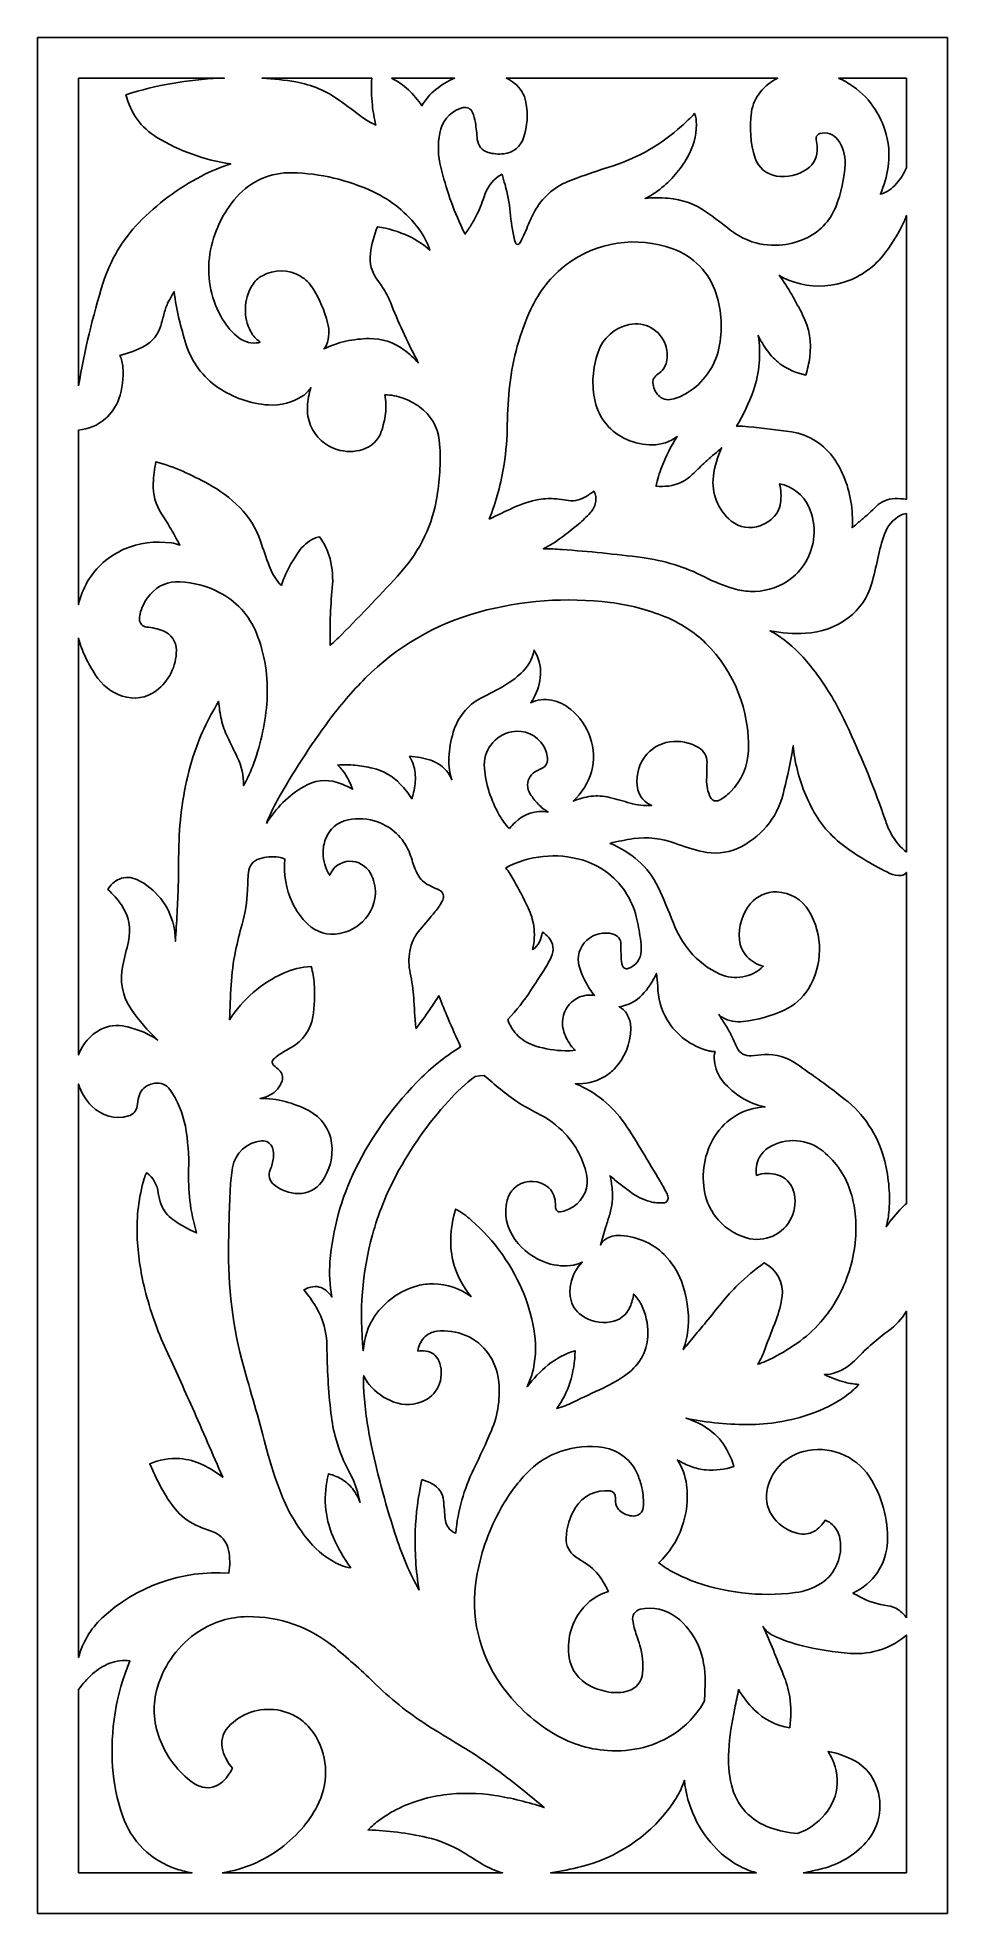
# Model space of a CAD drawing. Header units: centimetres. Extents: x -2.07 to 2.07, y -4.26 to 4.26.
import ezdxf

# ---------------------------------------------------------------- set-up
doc = ezdxf.new("R2010")
doc.units = ezdxf.units.CM
doc.header["$MEASUREMENT"] = 0
doc.layers.add('Layer 1', color=7, linetype='Continuous')

msp = doc.modelspace()

# ---------------------------------------------------------------- linework, layer by layer
at = {"layer": 'Layer 1', "color": 177}
for points, knots in [([(-2.06599, 4.26053), (-2.06599, 4.26053), (2.06598, 4.26053), (2.06598, 4.26053), (2.06598, 4.26053), (2.06598, 4.26053), (2.06598, -4.26053), (2.06598, -4.26053), (2.06598, -4.26053), (2.06598, -4.26053), (-2.06599, -4.26053), (-2.06599, -4.26053), (-2.06599, -4.26053), (-2.06599, -4.26053), (-2.06599, 4.26053), (-2.06599, 4.26053), (-2.06599, 4.26053), (-2.06599, 4.26053), (-2.06599, 4.26053), (-2.06599, 4.26053)], [0, 0, 0, 0, 0.1666667, 0.1666667, 0.1666667, 0.1666667, 0.3333333, 0.3333333, 0.3333333, 0.3333333, 0.5, 0.5, 0.5, 0.5, 0.6666667, 0.6666667, 0.6666667, 0.6666667, 1, 1, 1, 1]), ([(-1.8796, 2.67908), (-1.85315, 2.83766), (-1.81566, 2.99424), (-1.7674, 3.14768), (-1.7674, 3.14768), (-1.73548, 3.24931), (-1.68018, 3.34226), (-1.60592, 3.41915), (-1.60592, 3.41915), (-1.52346, 3.50456), (-1.42753, 3.57619), (-1.32197, 3.63116), (-1.32197, 3.63116), (-1.27931, 3.65338), (-1.23479, 3.67197), (-1.18894, 3.68675), (-1.18894, 3.68675), (-1.30766, 3.70384), (-1.42165, 3.74481), (-1.52387, 3.80705), (-1.52387, 3.80705), (-1.59501, 3.85034), (-1.64559, 3.92022), (-1.66428, 4.00082), (-1.66428, 4.00082), (-1.52716, 4.04455), (-1.38468, 4.06962), (-1.24076, 4.07534), (-1.24076, 4.07534), (-1.23293, 4.07566), (-1.22512, 4.07582), (-1.21731, 4.07582), (-1.21731, 4.07582), (-1.21731, 4.07582), (-1.8796, 4.07582), (-1.8796, 4.07582), (-1.8796, 4.07582), (-1.8796, 4.07582), (-1.8796, 2.67908), (-1.8796, 2.67908), (-1.8796, 2.67908), (-1.8796, 2.67908), (-1.8796, 2.67908), (-1.8796, 2.67908)], [0, 0, 0, 0, 0.0833333, 0.0833333, 0.0833333, 0.0833333, 0.1666667, 0.1666667, 0.1666667, 0.1666667, 0.25, 0.25, 0.25, 0.25, 0.3333333, 0.3333333, 0.3333333, 0.3333333, 0.4166667, 0.4166667, 0.4166667, 0.4166667, 0.5, 0.5, 0.5, 0.5, 0.5833333, 0.5833333, 0.5833333, 0.5833333, 0.6666667, 0.6666667, 0.6666667, 0.6666667, 0.75, 0.75, 0.75, 0.75, 0.8333333, 0.8333333, 0.8333333, 0.8333333, 1, 1, 1, 1]), ([(-1.04604, 4.07582), (-0.99469, 4.07338), (-0.94353, 4.0677), (-0.8929, 4.05877), (-0.8929, 4.05877), (-0.82115, 4.04616), (-0.75324, 4.01744), (-0.69442, 3.97487), (-0.69442, 3.97487), (-0.65951, 3.94959), (-0.62489, 3.92391), (-0.59055, 3.89788), (-0.59055, 3.89788), (-0.57184, 3.88366), (-0.55135, 3.87193), (-0.52958, 3.86294), (-0.52958, 3.86294), (-0.53706, 3.89259), (-0.5424, 3.92273), (-0.54564, 3.95313), (-0.54564, 3.95313), (-0.54977, 3.9939), (-0.55064, 4.03493), (-0.54832, 4.07582), (-0.54832, 4.07582), (-0.54832, 4.07582), (-1.04608, 4.07582), (-1.04608, 4.07582), (-1.04608, 4.07582), (-1.04608, 4.07582), (-1.04604, 4.07582), (-1.04604, 4.07582)], [0, 0, 0, 0, 0.1111111, 0.1111111, 0.1111111, 0.1111111, 0.2222222, 0.2222222, 0.2222222, 0.2222222, 0.3333333, 0.3333333, 0.3333333, 0.3333333, 0.4444444, 0.4444444, 0.4444444, 0.4444444, 0.5555556, 0.5555556, 0.5555556, 0.5555556, 0.6666667, 0.6666667, 0.6666667, 0.6666667, 0.7777778, 0.7777778, 0.7777778, 0.7777778, 1, 1, 1, 1]), ([(-0.45931, 4.07582), (-0.45931, 4.07582), (-0.17252, 4.07582), (-0.17252, 4.07582), (-0.17252, 4.07582), (-0.20295, 4.06295), (-0.23139, 4.0459), (-0.25696, 4.0251), (-0.25696, 4.0251), (-0.28265, 4.00425), (-0.30427, 3.97898), (-0.32081, 3.95047), (-0.32081, 3.95047), (-0.3382, 3.97667), (-0.35858, 4.00081), (-0.38158, 4.02233), (-0.38158, 4.02233), (-0.40463, 4.04392), (-0.43085, 4.06194), (-0.45931, 4.07582)], [0, 0, 0, 0, 0.1666667, 0.1666667, 0.1666667, 0.1666667, 0.3333333, 0.3333333, 0.3333333, 0.3333333, 0.5, 0.5, 0.5, 0.5, 0.6666667, 0.6666667, 0.6666667, 0.6666667, 1, 1, 1, 1]), ([(0.06289, 4.07582), (0.06289, 4.07582), (1.29513, 4.07582), (1.29513, 4.07582), (1.29513, 4.07582), (1.26459, 4.06101), (1.23775, 4.03971), (1.21645, 4.01349), (1.21645, 4.01349), (1.19507, 3.98708), (1.18111, 3.95556), (1.17602, 3.92208), (1.17602, 3.92208), (1.16534, 3.85176), (1.17123, 3.77996), (1.19324, 3.71227), (1.19324, 3.71227), (1.20715, 3.66944), (1.24422, 3.63803), (1.2891, 3.63107), (1.2891, 3.63107), (1.33782, 3.6235), (1.38756, 3.63484), (1.42803, 3.66275), (1.42803, 3.66275), (1.46031, 3.685), (1.47811, 3.7226), (1.47468, 3.76141), (1.47468, 3.76141), (1.47357, 3.77332), (1.47195, 3.78523), (1.46988, 3.797), (1.46988, 3.797), (1.4687, 3.80378), (1.47042, 3.81068), (1.47468, 3.81609), (1.47468, 3.81609), (1.47763, 3.81978), (1.48162, 3.82247), (1.48616, 3.82384), (1.48616, 3.82384), (1.51667, 3.833), (1.54972, 3.82195), (1.56841, 3.79635), (1.56841, 3.79635), (1.59132, 3.76499), (1.60284, 3.72686), (1.60108, 3.68821), (1.60108, 3.68821), (1.59805, 3.62047), (1.58361, 3.5537), (1.55835, 3.49068), (1.55835, 3.49068), (1.53232, 3.42568), (1.48132, 3.3735), (1.41661, 3.34558), (1.41661, 3.34558), (1.38076, 3.33006), (1.34258, 3.32067), (1.30362, 3.31764), (1.30362, 3.31764), (1.25502, 3.31389), (1.2062, 3.32135), (1.161, 3.33939), (1.161, 3.33939), (1.13081, 3.35193), (1.10252, 3.3685), (1.07689, 3.38866), (1.07689, 3.38866), (1.04308, 3.41526), (1.00868, 3.44114), (0.97375, 3.46625), (0.97375, 3.46625), (0.92196, 3.50346), (0.86081, 3.52569), (0.79703, 3.53041), (0.79703, 3.53041), (0.76245, 3.53299), (0.72771, 3.53288), (0.69315, 3.53007), (0.69315, 3.53007), (0.71716, 3.54085), (0.73969, 3.55456), (0.76026, 3.57092), (0.76026, 3.57092), (0.81083, 3.61112), (0.85321, 3.66049), (0.88521, 3.71637), (0.88521, 3.71637), (0.9113, 3.76197), (0.92533, 3.81334), (0.92598, 3.86575), (0.92598, 3.86575), (0.92617, 3.88274), (0.92347, 3.8996), (0.91793, 3.91567), (0.91793, 3.91567), (0.89842, 3.89564), (0.87826, 3.87617), (0.85755, 3.85733), (0.85755, 3.85733), (0.76839, 3.77623), (0.6626, 3.71508), (0.54746, 3.6781), (0.54746, 3.6781), (0.48237, 3.65713), (0.41778, 3.63488), (0.35362, 3.61126), (0.35362, 3.61126), (0.28756, 3.5869), (0.23209, 3.54064), (0.19672, 3.4802), (0.19672, 3.4802), (0.18222, 3.45545), (0.16975, 3.42962), (0.15942, 3.40291), (0.15942, 3.40291), (0.14912, 3.37621), (0.13685, 3.3503), (0.12282, 3.32532), (0.12282, 3.32532), (0.12116, 3.32233), (0.11794, 3.32049), (0.11447, 3.32051), (0.11447, 3.32051), (0.11101, 3.32055), (0.10784, 3.32253), (0.10625, 3.32557), (0.10625, 3.32557), (0.1037, 3.33046), (0.10175, 3.33563), (0.10048, 3.34096), (0.10048, 3.34096), (0.09063, 3.38241), (0.08381, 3.42446), (0.08002, 3.46687), (0.08002, 3.46687), (0.07622, 3.50933), (0.06851, 3.55131), (0.05694, 3.59236), (0.05694, 3.59236), (0.0525, 3.60813), (0.048, 3.62393), (0.04348, 3.63971), (0.04348, 3.63971), (0.00666, 3.61995), (-0.02116, 3.58704), (-0.03434, 3.54765), (-0.03434, 3.54765), (-0.04432, 3.51783), (-0.05597, 3.48857), (-0.06916, 3.46001), (-0.06916, 3.46001), (-0.07671, 3.4437), (-0.08531, 3.42791), (-0.09493, 3.4127), (-0.09493, 3.4127), (-0.10451, 3.3975), (-0.11424, 3.38242), (-0.1241, 3.36742), (-0.1241, 3.36742), (-0.13135, 3.38082), (-0.13816, 3.39447), (-0.14449, 3.40834), (-0.14449, 3.40834), (-0.18577, 3.49859), (-0.21725, 3.59302), (-0.23846, 3.68989), (-0.23846, 3.68989), (-0.24976, 3.74141), (-0.24824, 3.79491), (-0.23409, 3.84571), (-0.23409, 3.84571), (-0.22077, 3.8936), (-0.18224, 3.93058), (-0.13347, 3.9422), (-0.13347, 3.9422), (-0.11568, 3.94645), (-0.09742, 3.93716), (-0.09047, 3.92038), (-0.09047, 3.92038), (-0.08435, 3.90555), (-0.0801, 3.89004), (-0.07778, 3.87417), (-0.07778, 3.87417), (-0.07407, 3.84889), (-0.07116, 3.82349), (-0.06901, 3.798), (-0.06901, 3.798), (-0.06667, 3.7701), (-0.04727, 3.74648), (-0.02015, 3.73862), (-0.02015, 3.73862), (0.00302, 3.73187), (0.02727, 3.72974), (0.05125, 3.73233), (0.05125, 3.73233), (0.09318, 3.73686), (0.12848, 3.76526), (0.14143, 3.80503), (0.14143, 3.80503), (0.15854, 3.8574), (0.16208, 3.91316), (0.15177, 3.96725), (0.15177, 3.96725), (0.14525, 4.00142), (0.12639, 4.032), (0.09873, 4.05338), (0.09873, 4.05338), (0.08755, 4.06201), (0.07553, 4.06954), (0.06287, 4.07582), (0.06287, 4.07582), (0.06287, 4.07582), (0.06289, 4.07582), (0.06289, 4.07582)], [0, 0, 0, 0, 0.0181818, 0.0181818, 0.0181818, 0.0181818, 0.0363636, 0.0363636, 0.0363636, 0.0363636, 0.0545455, 0.0545455, 0.0545455, 0.0545455, 0.0727273, 0.0727273, 0.0727273, 0.0727273, 0.0909091, 0.0909091, 0.0909091, 0.0909091, 0.1090909, 0.1090909, 0.1090909, 0.1090909, 0.1272727, 0.1272727, 0.1272727, 0.1272727, 0.1454545, 0.1454545, 0.1454545, 0.1454545, 0.1636364, 0.1636364, 0.1636364, 0.1636364, 0.1818182, 0.1818182, 0.1818182, 0.1818182, 0.2, 0.2, 0.2, 0.2, 0.2181818, 0.2181818, 0.2181818, 0.2181818, 0.2363636, 0.2363636, 0.2363636, 0.2363636, 0.2545455, 0.2545455, 0.2545455, 0.2545455, 0.2727273, 0.2727273, 0.2727273, 0.2727273, 0.2909091, 0.2909091, 0.2909091, 0.2909091, 0.3090909, 0.3090909, 0.3090909, 0.3090909, 0.3272727, 0.3272727, 0.3272727, 0.3272727, 0.3454545, 0.3454545, 0.3454545, 0.3454545, 0.3636364, 0.3636364, 0.3636364, 0.3636364, 0.3818182, 0.3818182, 0.3818182, 0.3818182, 0.4, 0.4, 0.4, 0.4, 0.4181818, 0.4181818, 0.4181818, 0.4181818, 0.4363636, 0.4363636, 0.4363636, 0.4363636, 0.4545455, 0.4545455, 0.4545455, 0.4545455, 0.4727273, 0.4727273, 0.4727273, 0.4727273, 0.4909091, 0.4909091, 0.4909091, 0.4909091, 0.5090909, 0.5090909, 0.5090909, 0.5090909, 0.5272727, 0.5272727, 0.5272727, 0.5272727, 0.5454545, 0.5454545, 0.5454545, 0.5454545, 0.5636364, 0.5636364, 0.5636364, 0.5636364, 0.5818182, 0.5818182, 0.5818182, 0.5818182, 0.6, 0.6, 0.6, 0.6, 0.6181818, 0.6181818, 0.6181818, 0.6181818, 0.6363636, 0.6363636, 0.6363636, 0.6363636, 0.6545455, 0.6545455, 0.6545455, 0.6545455, 0.6727273, 0.6727273, 0.6727273, 0.6727273, 0.6909091, 0.6909091, 0.6909091, 0.6909091, 0.7090909, 0.7090909, 0.7090909, 0.7090909, 0.7272727, 0.7272727, 0.7272727, 0.7272727, 0.7454545, 0.7454545, 0.7454545, 0.7454545, 0.7636364, 0.7636364, 0.7636364, 0.7636364, 0.7818182, 0.7818182, 0.7818182, 0.7818182, 0.8, 0.8, 0.8, 0.8, 0.8181818, 0.8181818, 0.8181818, 0.8181818, 0.8363636, 0.8363636, 0.8363636, 0.8363636, 0.8545455, 0.8545455, 0.8545455, 0.8545455, 0.8727273, 0.8727273, 0.8727273, 0.8727273, 0.8909091, 0.8909091, 0.8909091, 0.8909091, 0.9090909, 0.9090909, 0.9090909, 0.9090909, 0.9272727, 0.9272727, 0.9272727, 0.9272727, 0.9454545, 0.9454545, 0.9454545, 0.9454545, 0.9636364, 0.9636364, 0.9636364, 0.9636364, 1, 1, 1, 1]), ([(1.57169, 4.07582), (1.57169, 4.07582), (1.8796, 4.07582), (1.8796, 4.07582), (1.8796, 4.07582), (1.8796, 4.07582), (1.8796, 3.66941), (1.8796, 3.66941), (1.8796, 3.66941), (1.86826, 3.64276), (1.85279, 3.61807), (1.83377, 3.5962), (1.83377, 3.5962), (1.8145, 3.57405), (1.78945, 3.55755), (1.76136, 3.54853), (1.76136, 3.54853), (1.77837, 3.58835), (1.79009, 3.63017), (1.79621, 3.67299), (1.79621, 3.67299), (1.80231, 3.71593), (1.80104, 3.75959), (1.7924, 3.80207), (1.7924, 3.80207), (1.77245, 3.89697), (1.71754, 3.98099), (1.63832, 4.03784), (1.63832, 4.03784), (1.61752, 4.05277), (1.59516, 4.06548), (1.57169, 4.07582)], [0, 0, 0, 0, 0.1111111, 0.1111111, 0.1111111, 0.1111111, 0.2222222, 0.2222222, 0.2222222, 0.2222222, 0.3333333, 0.3333333, 0.3333333, 0.3333333, 0.4444444, 0.4444444, 0.4444444, 0.4444444, 0.5555556, 0.5555556, 0.5555556, 0.5555556, 0.6666667, 0.6666667, 0.6666667, 0.6666667, 0.7777778, 0.7777778, 0.7777778, 0.7777778, 1, 1, 1, 1]), ([(-0.33558, 2.78063), (-0.33845, 2.78638), (-0.34133, 2.7921), (-0.34433, 2.79781), (-0.34433, 2.79781), (-0.38877, 2.88238), (-0.42868, 2.96931), (-0.46385, 3.05809), (-0.46385, 3.05809), (-0.47321, 3.08172), (-0.48495, 3.10429), (-0.49894, 3.12553), (-0.49894, 3.12553), (-0.50629, 3.13666), (-0.51404, 3.14755), (-0.52212, 3.15814), (-0.52212, 3.15814), (-0.54857, 3.19282), (-0.5601, 3.2365), (-0.55422, 3.27959), (-0.55422, 3.27959), (-0.54854, 3.3212), (-0.53797, 3.362), (-0.52276, 3.40119), (-0.52276, 3.40119), (-0.47328, 3.39345), (-0.42509, 3.37887), (-0.37969, 3.3579), (-0.37969, 3.3579), (-0.34519, 3.34124), (-0.31309, 3.32005), (-0.28431, 3.29486), (-0.28431, 3.29486), (-0.29602, 3.32953), (-0.31309, 3.36213), (-0.33495, 3.39156), (-0.33495, 3.39156), (-0.38841, 3.46362), (-0.45907, 3.52135), (-0.54062, 3.55964), (-0.54062, 3.55964), (-0.65618, 3.61388), (-0.7819, 3.64348), (-0.90973, 3.64656), (-0.90973, 3.64656), (-1.0055, 3.64884), (-1.09736, 3.60895), (-1.16056, 3.53748), (-1.16056, 3.53748), (-1.22538, 3.46424), (-1.26793, 3.37427), (-1.28323, 3.27798), (-1.28323, 3.27798), (-1.29865, 3.18104), (-1.28144, 3.08179), (-1.23419, 2.99554), (-1.23419, 2.99554), (-1.21523, 2.96092), (-1.19051, 2.92974), (-1.16105, 2.90328), (-1.16105, 2.90328), (-1.13705, 2.88174), (-1.10527, 2.87085), (-1.07299, 2.87304), (-1.07299, 2.87304), (-1.0669, 2.87347), (-1.06095, 2.87494), (-1.05535, 2.87739), (-1.05535, 2.87739), (-1.07301, 2.88945), (-1.08748, 2.90558), (-1.09751, 2.92439), (-1.09751, 2.92439), (-1.13252, 2.99026), (-1.13042, 3.06954), (-1.09198, 3.1335), (-1.09198, 3.1335), (-1.08062, 3.15239), (-1.06441, 3.16797), (-1.045, 3.17862), (-1.045, 3.17862), (-0.99122, 3.20819), (-0.92564, 3.20743), (-0.87254, 3.1767), (-0.87254, 3.1767), (-0.84849, 3.16277), (-0.82839, 3.143), (-0.81417, 3.1193), (-0.81417, 3.1193), (-0.78526, 3.07087), (-0.7632, 3.01878), (-0.74859, 2.96444), (-0.74859, 2.96444), (-0.73978, 2.93161), (-0.74149, 2.89691), (-0.75352, 2.86513), (-0.75352, 2.86513), (-0.75617, 2.85806), (-0.76014, 2.85153), (-0.76522, 2.84585), (-0.76522, 2.84585), (-0.73363, 2.86179), (-0.70013, 2.87366), (-0.66547, 2.8811), (-0.66547, 2.8811), (-0.63091, 2.88855), (-0.59568, 2.89255), (-0.56032, 2.89307), (-0.56032, 2.89307), (-0.5035, 2.8939), (-0.44798, 2.87614), (-0.40234, 2.84263), (-0.40234, 2.84263), (-0.37776, 2.82456), (-0.35535, 2.80375), (-0.33558, 2.78063)], [0, 0, 0, 0, 0.0333333, 0.0333333, 0.0333333, 0.0333333, 0.0666667, 0.0666667, 0.0666667, 0.0666667, 0.1, 0.1, 0.1, 0.1, 0.1333333, 0.1333333, 0.1333333, 0.1333333, 0.1666667, 0.1666667, 0.1666667, 0.1666667, 0.2, 0.2, 0.2, 0.2, 0.2333333, 0.2333333, 0.2333333, 0.2333333, 0.2666667, 0.2666667, 0.2666667, 0.2666667, 0.3, 0.3, 0.3, 0.3, 0.3333333, 0.3333333, 0.3333333, 0.3333333, 0.3666667, 0.3666667, 0.3666667, 0.3666667, 0.4, 0.4, 0.4, 0.4, 0.4333333, 0.4333333, 0.4333333, 0.4333333, 0.4666667, 0.4666667, 0.4666667, 0.4666667, 0.5, 0.5, 0.5, 0.5, 0.5333333, 0.5333333, 0.5333333, 0.5333333, 0.5666667, 0.5666667, 0.5666667, 0.5666667, 0.6, 0.6, 0.6, 0.6, 0.6333333, 0.6333333, 0.6333333, 0.6333333, 0.6666667, 0.6666667, 0.6666667, 0.6666667, 0.7, 0.7, 0.7, 0.7, 0.7333333, 0.7333333, 0.7333333, 0.7333333, 0.7666667, 0.7666667, 0.7666667, 0.7666667, 0.8, 0.8, 0.8, 0.8, 0.8333333, 0.8333333, 0.8333333, 0.8333333, 0.8666667, 0.8666667, 0.8666667, 0.8666667, 0.9, 0.9, 0.9, 0.9, 0.9333333, 0.9333333, 0.9333333, 0.9333333, 1, 1, 1, 1]), ([(1.8796, 2.16262), (1.8796, 2.16262), (1.8796, 3.45181), (1.8796, 3.45181), (1.8796, 3.45181), (1.87414, 3.43521), (1.86738, 3.41908), (1.85933, 3.40355), (1.85933, 3.40355), (1.83516, 3.35675), (1.80645, 3.31239), (1.77368, 3.27103), (1.77368, 3.27103), (1.72717, 3.21237), (1.66352, 3.1693), (1.59142, 3.14771), (1.59142, 3.14771), (1.51943, 3.12615), (1.44251, 3.12659), (1.37075, 3.149), (1.37075, 3.149), (1.34652, 3.15655), (1.32333, 3.16716), (1.30175, 3.18048), (1.30175, 3.18048), (1.32255, 3.15242), (1.34161, 3.12314), (1.35881, 3.09282), (1.35881, 3.09282), (1.37606, 3.0625), (1.39258, 3.03179), (1.40842, 3.00077), (1.40842, 3.00077), (1.43861, 2.94138), (1.44987, 2.87424), (1.44061, 2.80837), (1.44061, 2.80837), (1.43678, 2.78096), (1.43066, 2.75393), (1.42233, 2.72753), (1.42233, 2.72753), (1.37998, 2.73581), (1.34005, 2.75339), (1.30544, 2.779), (1.30544, 2.779), (1.28357, 2.79556), (1.26424, 2.8152), (1.24808, 2.83729), (1.24808, 2.83729), (1.23199, 2.85935), (1.21813, 2.88293), (1.20672, 2.90769), (1.20672, 2.90769), (1.2201, 2.82379), (1.21251, 2.73783), (1.1847, 2.65747), (1.1847, 2.65747), (1.16512, 2.60098), (1.13947, 2.54669), (1.10816, 2.49566), (1.10816, 2.49566), (1.12611, 2.49544), (1.14398, 2.4945), (1.16185, 2.49282), (1.16185, 2.49282), (1.22749, 2.4867), (1.29293, 2.47867), (1.35811, 2.46873), (1.35811, 2.46873), (1.43734, 2.45666), (1.50787, 2.41201), (1.55237, 2.3459), (1.55237, 2.3459), (1.56868, 2.32165), (1.58274, 2.29595), (1.59433, 2.26914), (1.59433, 2.26914), (1.62522, 2.19469), (1.63858, 2.11424), (1.6335, 2.03392), (1.6335, 2.03392), (1.64629, 2.04488), (1.65919, 2.05579), (1.67212, 2.06661), (1.67212, 2.06661), (1.68514, 2.07751), (1.69793, 2.08871), (1.71039, 2.10029), (1.71039, 2.10029), (1.72115, 2.11047), (1.73179, 2.12073), (1.74239, 2.13106), (1.74239, 2.13106), (1.76501, 2.15301), (1.79522, 2.16566), (1.82685, 2.16647), (1.82685, 2.16647), (1.84449, 2.16695), (1.86218, 2.16566), (1.8796, 2.16262)], [0, 0, 0, 0, 0.0384615, 0.0384615, 0.0384615, 0.0384615, 0.0769231, 0.0769231, 0.0769231, 0.0769231, 0.1153846, 0.1153846, 0.1153846, 0.1153846, 0.1538462, 0.1538462, 0.1538462, 0.1538462, 0.1923077, 0.1923077, 0.1923077, 0.1923077, 0.2307692, 0.2307692, 0.2307692, 0.2307692, 0.2692308, 0.2692308, 0.2692308, 0.2692308, 0.3076923, 0.3076923, 0.3076923, 0.3076923, 0.3461538, 0.3461538, 0.3461538, 0.3461538, 0.3846154, 0.3846154, 0.3846154, 0.3846154, 0.4230769, 0.4230769, 0.4230769, 0.4230769, 0.4615385, 0.4615385, 0.4615385, 0.4615385, 0.5, 0.5, 0.5, 0.5, 0.5384615, 0.5384615, 0.5384615, 0.5384615, 0.5769231, 0.5769231, 0.5769231, 0.5769231, 0.6153846, 0.6153846, 0.6153846, 0.6153846, 0.6538462, 0.6538462, 0.6538462, 0.6538462, 0.6923077, 0.6923077, 0.6923077, 0.6923077, 0.7307692, 0.7307692, 0.7307692, 0.7307692, 0.7692308, 0.7692308, 0.7692308, 0.7692308, 0.8076923, 0.8076923, 0.8076923, 0.8076923, 0.8461538, 0.8461538, 0.8461538, 0.8461538, 0.8846154, 0.8846154, 0.8846154, 0.8846154, 0.9230769, 0.9230769, 0.9230769, 0.9230769, 1, 1, 1, 1]), ([(-0.01442, 2.07216), (0.02162, 2.09061), (0.05805, 2.10829), (0.09484, 2.12521), (0.09484, 2.12521), (0.13178, 2.1422), (0.17072, 2.15449), (0.21075, 2.16178), (0.21075, 2.16178), (0.2371, 2.16658), (0.26406, 2.16758), (0.29072, 2.1647), (0.29072, 2.1647), (0.30537, 2.16312), (0.31991, 2.16103), (0.3344, 2.15844), (0.3344, 2.15844), (0.36364, 2.15312), (0.39382, 2.15816), (0.41968, 2.17267), (0.41968, 2.17267), (0.43395, 2.18067), (0.44744, 2.18999), (0.45994, 2.20053), (0.45994, 2.20053), (0.46881, 2.18463), (0.4717, 2.1661), (0.46805, 2.14827), (0.46805, 2.14827), (0.4645, 2.13065), (0.45609, 2.11438), (0.44379, 2.10122), (0.44379, 2.10122), (0.42708, 2.08333), (0.40926, 2.06643), (0.39044, 2.05069), (0.39044, 2.05069), (0.36542, 2.0298), (0.33992, 2.00955), (0.31391, 1.98994), (0.31391, 1.98994), (0.28783, 1.97029), (0.25992, 1.95315), (0.23058, 1.93876), (0.23058, 1.93876), (0.25928, 1.93828), (0.28796, 1.93701), (0.31657, 1.93492), (0.31657, 1.93492), (0.43766, 1.92619), (0.5585, 1.91403), (0.6789, 1.89851), (0.6789, 1.89851), (0.77801, 1.8857), (0.87412, 1.85589), (0.96292, 1.81041), (0.96292, 1.81041), (1.00518, 1.78877), (1.04938, 1.77099), (1.0949, 1.75737), (1.0949, 1.75737), (1.11933, 1.75002), (1.1446, 1.74578), (1.17008, 1.74467), (1.17008, 1.74467), (1.23008, 1.74213), (1.2893, 1.75828), (1.33952, 1.79092), (1.33952, 1.79092), (1.40851, 1.83773), (1.45264, 1.91273), (1.4598, 1.99529), (1.4598, 1.99529), (1.46376, 2.04119), (1.4557, 2.08729), (1.43635, 2.12919), (1.43635, 2.12919), (1.41143, 2.18313), (1.36199, 2.22195), (1.30328, 2.2336), (1.30328, 2.2336), (1.3105, 2.20528), (1.31209, 2.17583), (1.30802, 2.1469), (1.30802, 2.1469), (1.30385, 2.11719), (1.28833, 2.09016), (1.26472, 2.07137), (1.26472, 2.07137), (1.24971, 2.05943), (1.23287, 2.04986), (1.21487, 2.04306), (1.21487, 2.04306), (1.17077, 2.02633), (1.12095, 2.0344), (1.08449, 2.06415), (1.08449, 2.06415), (1.02377, 2.11371), (0.993, 2.19075), (1.00294, 2.26802), (1.00294, 2.26802), (1.00868, 2.31264), (1.02127, 2.3561), (1.04022, 2.39694), (1.04022, 2.39694), (1.02682, 2.38496), (1.01329, 2.37311), (0.9997, 2.36138), (0.9997, 2.36138), (0.98602, 2.34958), (0.97255, 2.33753), (0.95929, 2.32529), (0.95929, 2.32529), (0.9417, 2.30865), (0.92426, 2.29189), (0.907, 2.27494), (0.907, 2.27494), (0.87805, 2.24653), (0.8404, 2.22839), (0.79996, 2.22335), (0.79996, 2.22335), (0.78087, 2.22099), (0.76158, 2.22059), (0.74244, 2.22219), (0.74244, 2.22219), (0.74875, 2.25243), (0.75743, 2.2821), (0.76846, 2.31099), (0.76846, 2.31099), (0.78742, 2.35875), (0.81066, 2.40478), (0.83786, 2.44847), (0.83786, 2.44847), (0.80596, 2.42373), (0.76659, 2.41038), (0.72608, 2.41054), (0.72608, 2.41054), (0.68631, 2.41073), (0.64697, 2.41885), (0.61044, 2.43444), (0.61044, 2.43444), (0.53698, 2.46575), (0.48321, 2.53024), (0.46596, 2.60762), (0.46596, 2.60762), (0.44932, 2.68216), (0.45391, 2.75986), (0.47913, 2.83198), (0.47913, 2.83198), (0.50121, 2.89517), (0.55502, 2.9424), (0.62096, 2.9566), (0.62096, 2.9566), (0.69166, 2.97181), (0.76268, 2.93184), (0.78583, 2.86389), (0.78583, 2.86389), (0.79325, 2.84191), (0.79548, 2.81857), (0.79224, 2.79561), (0.79224, 2.79561), (0.78891, 2.77204), (0.77626, 2.75078), (0.75706, 2.73652), (0.75706, 2.73652), (0.74978, 2.7311), (0.74307, 2.72497), (0.73706, 2.7182), (0.73706, 2.7182), (0.73085, 2.71119), (0.72766, 2.702), (0.7282, 2.69268), (0.7282, 2.69268), (0.72948, 2.6711), (0.73842, 2.65068), (0.75341, 2.635), (0.75341, 2.635), (0.76903, 2.61868), (0.79221, 2.61188), (0.81425, 2.61718), (0.81425, 2.61718), (0.83896, 2.62307), (0.86252, 2.63286), (0.88409, 2.64615), (0.88409, 2.64615), (0.95792, 2.69165), (1.00993, 2.76485), (1.02819, 2.8491), (1.02819, 2.8491), (1.04601, 2.93138), (1.04179, 3.01681), (1.01597, 3.09695), (1.01597, 3.09695), (0.98541, 3.19164), (0.91253, 3.267), (0.81836, 3.30122), (0.81836, 3.30122), (0.65552, 3.36036), (0.47361, 3.33319), (0.33576, 3.2289), (0.33576, 3.2289), (0.26625, 3.17547), (0.21086, 3.10617), (0.17427, 3.0269), (0.17427, 3.0269), (0.12416, 2.91836), (0.09191, 2.80262), (0.07866, 2.68401), (0.07866, 2.68401), (0.07197, 2.62386), (0.06815, 2.56343), (0.06731, 2.50292), (0.06731, 2.50292), (0.06643, 2.44235), (0.06153, 2.38194), (0.05259, 2.32205), (0.05259, 2.32205), (0.04621, 2.27932), (0.03719, 2.23704), (0.02555, 2.1954), (0.02555, 2.1954), (0.01393, 2.1538), (0.0006, 2.11271), (-0.01442, 2.07216), (-0.01442, 2.07216), (-0.01442, 2.07216), (-0.01442, 2.07216), (-0.01442, 2.07216)], [0, 0, 0, 0, 0.0172414, 0.0172414, 0.0172414, 0.0172414, 0.0344828, 0.0344828, 0.0344828, 0.0344828, 0.0517241, 0.0517241, 0.0517241, 0.0517241, 0.0689655, 0.0689655, 0.0689655, 0.0689655, 0.0862069, 0.0862069, 0.0862069, 0.0862069, 0.1034483, 0.1034483, 0.1034483, 0.1034483, 0.1206897, 0.1206897, 0.1206897, 0.1206897, 0.137931, 0.137931, 0.137931, 0.137931, 0.1551724, 0.1551724, 0.1551724, 0.1551724, 0.1724138, 0.1724138, 0.1724138, 0.1724138, 0.1896552, 0.1896552, 0.1896552, 0.1896552, 0.2068966, 0.2068966, 0.2068966, 0.2068966, 0.2241379, 0.2241379, 0.2241379, 0.2241379, 0.2413793, 0.2413793, 0.2413793, 0.2413793, 0.2586207, 0.2586207, 0.2586207, 0.2586207, 0.2758621, 0.2758621, 0.2758621, 0.2758621, 0.2931034, 0.2931034, 0.2931034, 0.2931034, 0.3103448, 0.3103448, 0.3103448, 0.3103448, 0.3275862, 0.3275862, 0.3275862, 0.3275862, 0.3448276, 0.3448276, 0.3448276, 0.3448276, 0.362069, 0.362069, 0.362069, 0.362069, 0.3793103, 0.3793103, 0.3793103, 0.3793103, 0.3965517, 0.3965517, 0.3965517, 0.3965517, 0.4137931, 0.4137931, 0.4137931, 0.4137931, 0.4310345, 0.4310345, 0.4310345, 0.4310345, 0.4482759, 0.4482759, 0.4482759, 0.4482759, 0.4655172, 0.4655172, 0.4655172, 0.4655172, 0.4827586, 0.4827586, 0.4827586, 0.4827586, 0.5, 0.5, 0.5, 0.5, 0.5172414, 0.5172414, 0.5172414, 0.5172414, 0.5344828, 0.5344828, 0.5344828, 0.5344828, 0.5517241, 0.5517241, 0.5517241, 0.5517241, 0.5689655, 0.5689655, 0.5689655, 0.5689655, 0.5862069, 0.5862069, 0.5862069, 0.5862069, 0.6034483, 0.6034483, 0.6034483, 0.6034483, 0.6206897, 0.6206897, 0.6206897, 0.6206897, 0.637931, 0.637931, 0.637931, 0.637931, 0.6551724, 0.6551724, 0.6551724, 0.6551724, 0.6724138, 0.6724138, 0.6724138, 0.6724138, 0.6896552, 0.6896552, 0.6896552, 0.6896552, 0.7068966, 0.7068966, 0.7068966, 0.7068966, 0.7241379, 0.7241379, 0.7241379, 0.7241379, 0.7413793, 0.7413793, 0.7413793, 0.7413793, 0.7586207, 0.7586207, 0.7586207, 0.7586207, 0.7758621, 0.7758621, 0.7758621, 0.7758621, 0.7931034, 0.7931034, 0.7931034, 0.7931034, 0.8103448, 0.8103448, 0.8103448, 0.8103448, 0.8275862, 0.8275862, 0.8275862, 0.8275862, 0.8448276, 0.8448276, 0.8448276, 0.8448276, 0.862069, 0.862069, 0.862069, 0.862069, 0.8793103, 0.8793103, 0.8793103, 0.8793103, 0.8965517, 0.8965517, 0.8965517, 0.8965517, 0.9137931, 0.9137931, 0.9137931, 0.9137931, 0.9310345, 0.9310345, 0.9310345, 0.9310345, 0.9482759, 0.9482759, 0.9482759, 0.9482759, 0.9655172, 0.9655172, 0.9655172, 0.9655172, 1, 1, 1, 1]), ([(-1.8796, 2.47713), (-1.8796, 2.47713), (-1.8796, 1.6849), (-1.8796, 1.6849), (-1.8796, 1.6849), (-1.87149, 1.72197), (-1.85758, 1.75761), (-1.83843, 1.79047), (-1.83843, 1.79047), (-1.80005, 1.85468), (-1.74242, 1.90551), (-1.67365, 1.9359), (-1.67365, 1.9359), (-1.60571, 1.96482), (-1.53101, 1.97476), (-1.45777, 1.96467), (-1.45777, 1.96467), (-1.44464, 1.96286), (-1.43174, 1.95955), (-1.41936, 1.95482), (-1.41936, 1.95482), (-1.43254, 1.97886), (-1.44591, 2.00282), (-1.45942, 2.02667), (-1.45942, 2.02667), (-1.47296, 2.05054), (-1.48733, 2.07391), (-1.50258, 2.09673), (-1.50258, 2.09673), (-1.52992, 2.1377), (-1.5433, 2.18634), (-1.54076, 2.23541), (-1.54076, 2.23541), (-1.53903, 2.26826), (-1.53499, 2.30095), (-1.52868, 2.33325), (-1.52868, 2.33325), (-1.48701, 2.32217), (-1.44629, 2.30777), (-1.40691, 2.29021), (-1.40691, 2.29021), (-1.36762, 2.27269), (-1.32903, 2.25361), (-1.29123, 2.23306), (-1.29123, 2.23306), (-1.23825, 2.2042), (-1.18971, 2.16791), (-1.14721, 2.12529), (-1.14721, 2.12529), (-1.10436, 2.08232), (-1.0722, 2.03001), (-1.0532, 1.97261), (-1.0532, 1.97261), (-1.04087, 1.93519), (-1.02782, 1.898), (-1.01412, 1.86103), (-1.01412, 1.86103), (-1.00333, 1.832), (-0.98777, 1.80498), (-0.96804, 1.78105), (-0.96804, 1.78105), (-0.9666, 1.77934), (-0.96514, 1.77766), (-0.96363, 1.77605), (-0.96363, 1.77605), (-0.96207, 1.77442), (-0.96038, 1.77298), (-0.95854, 1.77171), (-0.95854, 1.77171), (-0.955, 1.78471), (-0.95048, 1.79746), (-0.94505, 1.80984), (-0.94505, 1.80984), (-0.92724, 1.85044), (-0.90538, 1.8892), (-0.87981, 1.92552), (-0.87981, 1.92552), (-0.86183, 1.95104), (-0.83769, 1.97171), (-0.80962, 1.98567), (-0.80962, 1.98567), (-0.80227, 1.98932), (-0.79435, 1.99173), (-0.78621, 1.99282), (-0.78621, 1.99282), (-0.76374, 1.96268), (-0.74732, 1.92851), (-0.73783, 1.89223), (-0.73783, 1.89223), (-0.72657, 1.84912), (-0.72308, 1.80439), (-0.72752, 1.76012), (-0.72752, 1.76012), (-0.73207, 1.71463), (-0.73524, 1.669), (-0.73694, 1.62333), (-0.73694, 1.62333), (-0.73751, 1.60265), (-0.7377, 1.58198), (-0.73749, 1.56128), (-0.73749, 1.56128), (-0.7373, 1.54066), (-0.7371, 1.52003), (-0.73694, 1.49941), (-0.73694, 1.49941), (-0.71959, 1.51519), (-0.7026, 1.53138), (-0.68601, 1.54795), (-0.68601, 1.54795), (-0.59339, 1.64048), (-0.50321, 1.73539), (-0.41564, 1.83265), (-0.41564, 1.83265), (-0.32831, 1.92968), (-0.2713, 2.04973), (-0.25155, 2.17825), (-0.25155, 2.17825), (-0.24527, 2.21926), (-0.24089, 2.26049), (-0.23852, 2.30187), (-0.23852, 2.30187), (-0.23604, 2.34491), (-0.23715, 2.38804), (-0.24184, 2.43089), (-0.24184, 2.43089), (-0.24843, 2.49166), (-0.28075, 2.54673), (-0.33078, 2.58243), (-0.33078, 2.58243), (-0.35382, 2.59891), (-0.37893, 2.6123), (-0.40549, 2.62227), (-0.40549, 2.62227), (-0.43212, 2.63234), (-0.46037, 2.63749), (-0.48889, 2.63754), (-0.48889, 2.63754), (-0.48348, 2.6097), (-0.4825, 2.58117), (-0.48595, 2.55302), (-0.48595, 2.55302), (-0.48949, 2.52497), (-0.49587, 2.49732), (-0.50501, 2.47055), (-0.50501, 2.47055), (-0.51829, 2.43175), (-0.54949, 2.4015), (-0.58891, 2.38917), (-0.58891, 2.38917), (-0.6271, 2.3772), (-0.66813, 2.37726), (-0.70631, 2.3893), (-0.70631, 2.3893), (-0.76051, 2.40644), (-0.80433, 2.44647), (-0.82598, 2.49858), (-0.82598, 2.49858), (-0.83704, 2.5259), (-0.842, 2.55522), (-0.8405, 2.58458), (-0.8405, 2.58458), (-0.83905, 2.61374), (-0.83363, 2.6426), (-0.82446, 2.67031), (-0.82446, 2.67031), (-0.83401, 2.65552), (-0.84649, 2.64277), (-0.86114, 2.6329), (-0.86114, 2.6329), (-0.90686, 2.60204), (-0.96181, 2.58744), (-1.01696, 2.59146), (-1.01696, 2.59146), (-1.09922, 2.59744), (-1.17844, 2.62495), (-1.2465, 2.67115), (-1.2465, 2.67115), (-1.31528, 2.71783), (-1.36614, 2.78625), (-1.39074, 2.8652), (-1.39074, 2.8652), (-1.40301, 2.90453), (-1.41407, 2.94425), (-1.42388, 2.98426), (-1.42388, 2.98426), (-1.4337, 3.02431), (-1.44084, 3.06495), (-1.44521, 3.10596), (-1.44521, 3.10596), (-1.45515, 3.09094), (-1.46416, 3.07535), (-1.47214, 3.0592), (-1.47214, 3.0592), (-1.48013, 3.04307), (-1.48639, 3.02611), (-1.49078, 3.00868), (-1.49078, 3.00868), (-1.49569, 2.98909), (-1.50096, 2.96963), (-1.50661, 2.95025), (-1.50661, 2.95025), (-1.51783, 2.91176), (-1.54402, 2.87923), (-1.57937, 2.85982), (-1.57937, 2.85982), (-1.61461, 2.84053), (-1.65236, 2.82602), (-1.69157, 2.8168), (-1.69157, 2.8168), (-1.68424, 2.79961), (-1.67976, 2.78136), (-1.67825, 2.76276), (-1.67825, 2.76276), (-1.67427, 2.71409), (-1.68056, 2.66515), (-1.69674, 2.61903), (-1.69674, 2.61903), (-1.70909, 2.5838), (-1.73054, 2.55238), (-1.7589, 2.52783), (-1.7589, 2.52783), (-1.79308, 2.49933), (-1.83515, 2.48167), (-1.8796, 2.47713), (-1.8796, 2.47713), (-1.8796, 2.47713), (-1.8796, 2.47713), (-1.8796, 2.47713)], [0, 0, 0, 0, 0.0172414, 0.0172414, 0.0172414, 0.0172414, 0.0344828, 0.0344828, 0.0344828, 0.0344828, 0.0517241, 0.0517241, 0.0517241, 0.0517241, 0.0689655, 0.0689655, 0.0689655, 0.0689655, 0.0862069, 0.0862069, 0.0862069, 0.0862069, 0.1034483, 0.1034483, 0.1034483, 0.1034483, 0.1206897, 0.1206897, 0.1206897, 0.1206897, 0.137931, 0.137931, 0.137931, 0.137931, 0.1551724, 0.1551724, 0.1551724, 0.1551724, 0.1724138, 0.1724138, 0.1724138, 0.1724138, 0.1896552, 0.1896552, 0.1896552, 0.1896552, 0.2068966, 0.2068966, 0.2068966, 0.2068966, 0.2241379, 0.2241379, 0.2241379, 0.2241379, 0.2413793, 0.2413793, 0.2413793, 0.2413793, 0.2586207, 0.2586207, 0.2586207, 0.2586207, 0.2758621, 0.2758621, 0.2758621, 0.2758621, 0.2931034, 0.2931034, 0.2931034, 0.2931034, 0.3103448, 0.3103448, 0.3103448, 0.3103448, 0.3275862, 0.3275862, 0.3275862, 0.3275862, 0.3448276, 0.3448276, 0.3448276, 0.3448276, 0.362069, 0.362069, 0.362069, 0.362069, 0.3793103, 0.3793103, 0.3793103, 0.3793103, 0.3965517, 0.3965517, 0.3965517, 0.3965517, 0.4137931, 0.4137931, 0.4137931, 0.4137931, 0.4310345, 0.4310345, 0.4310345, 0.4310345, 0.4482759, 0.4482759, 0.4482759, 0.4482759, 0.4655172, 0.4655172, 0.4655172, 0.4655172, 0.4827586, 0.4827586, 0.4827586, 0.4827586, 0.5, 0.5, 0.5, 0.5, 0.5172414, 0.5172414, 0.5172414, 0.5172414, 0.5344828, 0.5344828, 0.5344828, 0.5344828, 0.5517241, 0.5517241, 0.5517241, 0.5517241, 0.5689655, 0.5689655, 0.5689655, 0.5689655, 0.5862069, 0.5862069, 0.5862069, 0.5862069, 0.6034483, 0.6034483, 0.6034483, 0.6034483, 0.6206897, 0.6206897, 0.6206897, 0.6206897, 0.637931, 0.637931, 0.637931, 0.637931, 0.6551724, 0.6551724, 0.6551724, 0.6551724, 0.6724138, 0.6724138, 0.6724138, 0.6724138, 0.6896552, 0.6896552, 0.6896552, 0.6896552, 0.7068966, 0.7068966, 0.7068966, 0.7068966, 0.7241379, 0.7241379, 0.7241379, 0.7241379, 0.7413793, 0.7413793, 0.7413793, 0.7413793, 0.7586207, 0.7586207, 0.7586207, 0.7586207, 0.7758621, 0.7758621, 0.7758621, 0.7758621, 0.7931034, 0.7931034, 0.7931034, 0.7931034, 0.8103448, 0.8103448, 0.8103448, 0.8103448, 0.8275862, 0.8275862, 0.8275862, 0.8275862, 0.8448276, 0.8448276, 0.8448276, 0.8448276, 0.862069, 0.862069, 0.862069, 0.862069, 0.8793103, 0.8793103, 0.8793103, 0.8793103, 0.8965517, 0.8965517, 0.8965517, 0.8965517, 0.9137931, 0.9137931, 0.9137931, 0.9137931, 0.9310345, 0.9310345, 0.9310345, 0.9310345, 0.9482759, 0.9482759, 0.9482759, 0.9482759, 0.9655172, 0.9655172, 0.9655172, 0.9655172, 1, 1, 1, 1]), ([(1.8796, 0.55968), (1.8796, 0.55968), (1.8796, 2.0981), (1.8796, 2.0981), (1.8796, 2.0981), (1.87058, 2.09742), (1.86174, 2.09489), (1.85373, 2.09068), (1.85373, 2.09068), (1.819, 2.07242), (1.79261, 2.04165), (1.78001, 2.0047), (1.78001, 2.0047), (1.76762, 1.96836), (1.75743, 1.93129), (1.74946, 1.89374), (1.74946, 1.89374), (1.74124, 1.8549), (1.73174, 1.81634), (1.721, 1.7781), (1.721, 1.7781), (1.7038, 1.71691), (1.66677, 1.66299), (1.61574, 1.6246), (1.61574, 1.6246), (1.55948, 1.58232), (1.49163, 1.55781), (1.42111, 1.55427), (1.42111, 1.55427), (1.36736, 1.55156), (1.31348, 1.55526), (1.2606, 1.56525), (1.2606, 1.56525), (1.28256, 1.55417), (1.30331, 1.54093), (1.32261, 1.52581), (1.32261, 1.52581), (1.37278, 1.48654), (1.41776, 1.4411), (1.45648, 1.39065), (1.45648, 1.39065), (1.51061, 1.3201), (1.55719, 1.24417), (1.59544, 1.16407), (1.59544, 1.16407), (1.65903, 1.03083), (1.71605, 0.89459), (1.76625, 0.75583), (1.76625, 0.75583), (1.77343, 0.73489), (1.78073, 0.71399), (1.78814, 0.69309), (1.78814, 0.69309), (1.79554, 0.67221), (1.80511, 0.65207), (1.8166, 0.63305), (1.8166, 0.63305), (1.83376, 0.60558), (1.85496, 0.58084), (1.8796, 0.55968), (1.8796, 0.55968), (1.8796, 0.55968), (1.8796, 0.55968), (1.8796, 0.55968)], [0, 0, 0, 0, 0.0588235, 0.0588235, 0.0588235, 0.0588235, 0.1176471, 0.1176471, 0.1176471, 0.1176471, 0.1764706, 0.1764706, 0.1764706, 0.1764706, 0.2352941, 0.2352941, 0.2352941, 0.2352941, 0.2941176, 0.2941176, 0.2941176, 0.2941176, 0.3529412, 0.3529412, 0.3529412, 0.3529412, 0.4117647, 0.4117647, 0.4117647, 0.4117647, 0.4705882, 0.4705882, 0.4705882, 0.4705882, 0.5294118, 0.5294118, 0.5294118, 0.5294118, 0.5882353, 0.5882353, 0.5882353, 0.5882353, 0.6470588, 0.6470588, 0.6470588, 0.6470588, 0.7058824, 0.7058824, 0.7058824, 0.7058824, 0.7647059, 0.7647059, 0.7647059, 0.7647059, 0.8235294, 0.8235294, 0.8235294, 0.8235294, 0.8823529, 0.8823529, 0.8823529, 0.8823529, 1, 1, 1, 1]), ([(-1.8796, 1.53366), (-1.8796, 1.53366), (-1.8796, -0.36095), (-1.8796, -0.36095), (-1.8796, -0.36095), (-1.86228, -0.31129), (-1.82657, -0.27), (-1.77972, -0.24542), (-1.77972, -0.24542), (-1.74491, -0.22713), (-1.70453, -0.22206), (-1.66617, -0.23111), (-1.66617, -0.23111), (-1.64027, -0.23719), (-1.61486, -0.24519), (-1.59016, -0.25507), (-1.59016, -0.25507), (-1.5654, -0.26496), (-1.54194, -0.2778), (-1.52032, -0.29331), (-1.52032, -0.29331), (-1.5653, -0.25082), (-1.60566, -0.20379), (-1.64074, -0.153), (-1.64074, -0.153), (-1.6809, -0.09482), (-1.69464, -0.02264), (-1.67876, 0.04604), (-1.67876, 0.04604), (-1.67035, 0.08226), (-1.66185, 0.11848), (-1.65328, 0.15467), (-1.65328, 0.15467), (-1.63972, 0.21186), (-1.65128, 0.27202), (-1.6851, 0.32027), (-1.6851, 0.32027), (-1.70298, 0.34579), (-1.72361, 0.36928), (-1.74667, 0.39036), (-1.74667, 0.39036), (-1.73512, 0.41175), (-1.71657, 0.42859), (-1.69404, 0.43815), (-1.69404, 0.43815), (-1.66854, 0.44858), (-1.63971, 0.44774), (-1.61486, 0.4358), (-1.61486, 0.4358), (-1.52929, 0.39471), (-1.46761, 0.31674), (-1.44775, 0.22459), (-1.44775, 0.22459), (-1.44288, 0.20196), (-1.44026, 0.17895), (-1.43991, 0.15582), (-1.43991, 0.15582), (-1.43416, 0.24117), (-1.42977, 0.32657), (-1.42674, 0.41207), (-1.42674, 0.41207), (-1.42627, 0.44971), (-1.42581, 0.48735), (-1.42542, 0.525), (-1.42542, 0.525), (-1.425, 0.56268), (-1.42404, 0.60035), (-1.42245, 0.63798), (-1.42245, 0.63798), (-1.41628, 0.75819), (-1.39546, 0.87722), (-1.3605, 0.99246), (-1.3605, 0.99246), (-1.33202, 1.08094), (-1.29273, 1.16566), (-1.24353, 1.24471), (-1.24353, 1.24471), (-1.24157, 1.217), (-1.23741, 1.1895), (-1.23105, 1.16244), (-1.23105, 1.16244), (-1.22472, 1.13535), (-1.21539, 1.10906), (-1.20327, 1.08397), (-1.20327, 1.08397), (-1.1884, 1.05323), (-1.17363, 1.0224), (-1.15894, 0.99159), (-1.15894, 0.99159), (-1.1398, 0.95136), (-1.12991, 0.90738), (-1.13006, 0.86295), (-1.13006, 0.86295), (-1.11206, 0.89535), (-1.0967, 0.92911), (-1.08411, 0.9639), (-1.08411, 0.9639), (-1.05058, 1.05662), (-1.03033, 1.15349), (-1.02397, 1.25176), (-1.02397, 1.25176), (-1.01728, 1.35503), (-1.03362, 1.45846), (-1.07188, 1.55478), (-1.07188, 1.55478), (-1.10413, 1.63588), (-1.16521, 1.70242), (-1.24369, 1.74181), (-1.24369, 1.74181), (-1.29853, 1.76936), (-1.35852, 1.7853), (-1.41992, 1.78868), (-1.41992, 1.78868), (-1.47075, 1.79149), (-1.51999, 1.77083), (-1.55334, 1.73271), (-1.55334, 1.73271), (-1.57404, 1.70901), (-1.58926, 1.68123), (-1.59804, 1.65116), (-1.59804, 1.65116), (-1.60125, 1.64024), (-1.60286, 1.62892), (-1.60286, 1.61756), (-1.60286, 1.61756), (-1.60286, 1.59928), (-1.58868, 1.58401), (-1.57026, 1.58257), (-1.57026, 1.58257), (-1.54482, 1.5806), (-1.5198, 1.57487), (-1.49604, 1.56562), (-1.49604, 1.56562), (-1.45954, 1.55143), (-1.43552, 1.51649), (-1.43547, 1.47764), (-1.43547, 1.47764), (-1.43543, 1.40544), (-1.46939, 1.33731), (-1.52726, 1.29343), (-1.52726, 1.29343), (-1.57107, 1.26021), (-1.62883, 1.25105), (-1.68095, 1.26902), (-1.68095, 1.26902), (-1.73133, 1.28639), (-1.77431, 1.32017), (-1.80285, 1.3649), (-1.80285, 1.3649), (-1.81958, 1.39106), (-1.8348, 1.41817), (-1.84844, 1.44604), (-1.84844, 1.44604), (-1.86211, 1.47399), (-1.87257, 1.50338), (-1.8796, 1.53366)], [0, 0, 0, 0, 0.025, 0.025, 0.025, 0.025, 0.05, 0.05, 0.05, 0.05, 0.075, 0.075, 0.075, 0.075, 0.1, 0.1, 0.1, 0.1, 0.125, 0.125, 0.125, 0.125, 0.15, 0.15, 0.15, 0.15, 0.175, 0.175, 0.175, 0.175, 0.2, 0.2, 0.2, 0.2, 0.225, 0.225, 0.225, 0.225, 0.25, 0.25, 0.25, 0.25, 0.275, 0.275, 0.275, 0.275, 0.3, 0.3, 0.3, 0.3, 0.325, 0.325, 0.325, 0.325, 0.35, 0.35, 0.35, 0.35, 0.375, 0.375, 0.375, 0.375, 0.4, 0.4, 0.4, 0.4, 0.425, 0.425, 0.425, 0.425, 0.45, 0.45, 0.45, 0.45, 0.475, 0.475, 0.475, 0.475, 0.5, 0.5, 0.5, 0.5, 0.525, 0.525, 0.525, 0.525, 0.55, 0.55, 0.55, 0.55, 0.575, 0.575, 0.575, 0.575, 0.6, 0.6, 0.6, 0.6, 0.625, 0.625, 0.625, 0.625, 0.65, 0.65, 0.65, 0.65, 0.675, 0.675, 0.675, 0.675, 0.7, 0.7, 0.7, 0.7, 0.725, 0.725, 0.725, 0.725, 0.75, 0.75, 0.75, 0.75, 0.775, 0.775, 0.775, 0.775, 0.8, 0.8, 0.8, 0.8, 0.825, 0.825, 0.825, 0.825, 0.85, 0.85, 0.85, 0.85, 0.875, 0.875, 0.875, 0.875, 0.9, 0.9, 0.9, 0.9, 0.925, 0.925, 0.925, 0.925, 0.95, 0.95, 0.95, 0.95, 1, 1, 1, 1]), ([(-1.02681, 0.69083), (-0.98437, 0.75974), (-0.9257, 0.81749), (-0.85588, 0.85918), (-0.85588, 0.85918), (-0.81086, 0.88608), (-0.75633, 0.89263), (-0.70609, 0.8772), (-0.70609, 0.8772), (-0.68141, 0.86959), (-0.6577, 0.85918), (-0.63543, 0.84615), (-0.63543, 0.84615), (-0.64314, 0.86829), (-0.65327, 0.88948), (-0.66566, 0.90942), (-0.66566, 0.90942), (-0.67626, 0.92619), (-0.68865, 0.94183), (-0.7026, 0.95599), (-0.7026, 0.95599), (-0.67614, 0.95804), (-0.64955, 0.9576), (-0.62318, 0.95477), (-0.62318, 0.95477), (-0.59685, 0.95196), (-0.57067, 0.9476), (-0.54487, 0.94171), (-0.54487, 0.94171), (-0.49652, 0.93069), (-0.45252, 0.90566), (-0.41858, 0.8698), (-0.41858, 0.8698), (-0.39908, 0.84925), (-0.38173, 0.82683), (-0.36672, 0.8029), (-0.36672, 0.8029), (-0.35805, 0.82801), (-0.35265, 0.85411), (-0.35066, 0.88057), (-0.35066, 0.88057), (-0.34869, 0.90719), (-0.35183, 0.93393), (-0.36, 0.95935), (-0.36, 0.95935), (-0.3642, 0.97213), (-0.36982, 0.98443), (-0.37682, 0.99597), (-0.37682, 0.99597), (-0.34408, 0.99409), (-0.31177, 0.98795), (-0.28071, 0.97771), (-0.28071, 0.97771), (-0.249, 0.96726), (-0.2214, 0.94715), (-0.20184, 0.92028), (-0.20184, 0.92028), (-0.19495, 0.91082), (-0.18939, 0.90044), (-0.18536, 0.88946), (-0.18536, 0.88946), (-0.19624, 0.92688), (-0.20031, 0.96598), (-0.19726, 1.00481), (-0.19726, 1.00481), (-0.19427, 1.0435), (-0.18632, 1.08164), (-0.1736, 1.11836), (-0.1736, 1.11836), (-0.15113, 1.18329), (-0.10322, 1.23659), (-0.04072, 1.2662), (-0.04072, 1.2662), (-0.00148, 1.28476), (0.03657, 1.30568), (0.0733, 1.32882), (0.0733, 1.32882), (0.10068, 1.34611), (0.12556, 1.3671), (0.14716, 1.39117), (0.14716, 1.39117), (0.1691, 1.41565), (0.18344, 1.44583), (0.18852, 1.47816), (0.18852, 1.47816), (0.20965, 1.44522), (0.21998, 1.40661), (0.21815, 1.36764), (0.21815, 1.36764), (0.2163, 1.32905), (0.2053, 1.29142), (0.18608, 1.25777), (0.18608, 1.25777), (0.18228, 1.25112), (0.1778, 1.24486), (0.1727, 1.23909), (0.1727, 1.23909), (0.20256, 1.25281), (0.23606, 1.25672), (0.26831, 1.25026), (0.26831, 1.25026), (0.30028, 1.24385), (0.33012, 1.22965), (0.35512, 1.20893), (0.35512, 1.20893), (0.39596, 1.17508), (0.42672, 1.13078), (0.44407, 1.08091), (0.44407, 1.08091), (0.4615, 1.03084), (0.46339, 0.97672), (0.44951, 0.92557), (0.44951, 0.92557), (0.4349, 0.87437), (0.40613, 0.8282), (0.36649, 0.79233), (0.36649, 0.79233), (0.39237, 0.80312), (0.41965, 0.81038), (0.44749, 0.81384), (0.44749, 0.81384), (0.47543, 0.81733), (0.50383, 0.81574), (0.53119, 0.8091), (0.53119, 0.8091), (0.56283, 0.80144), (0.59422, 0.7927), (0.62522, 0.78294), (0.62522, 0.78294), (0.65658, 0.77304), (0.68961, 0.76958), (0.72239, 0.77277), (0.72239, 0.77277), (0.69136, 0.78461), (0.66826, 0.81093), (0.66064, 0.84298), (0.66064, 0.84298), (0.64836, 0.89467), (0.65936, 0.94916), (0.69073, 0.9922), (0.69073, 0.9922), (0.71788, 1.02937), (0.75894, 1.0542), (0.80467, 1.06111), (0.80467, 1.06111), (0.85001, 1.06795), (0.89635, 1.0589), (0.93566, 1.03555), (0.93566, 1.03555), (0.95965, 1.0213), (0.97425, 0.9955), (0.97403, 0.96778), (0.97403, 0.96778), (0.9738, 0.94188), (0.97323, 0.91599), (0.97231, 0.89009), (0.97231, 0.89009), (0.97129, 0.86197), (0.97728, 0.83404), (0.98975, 0.80875), (0.98975, 0.80875), (0.99319, 0.80173), (0.99938, 0.79643), (1.00691, 0.79405), (1.00691, 0.79405), (1.01439, 0.79165), (1.02252, 0.79236), (1.02946, 0.79607), (1.02946, 0.79607), (1.04838, 0.80616), (1.06567, 0.81897), (1.08079, 0.83409), (1.08079, 0.83409), (1.13069, 0.88411), (1.15973, 0.95089), (1.16209, 1.02118), (1.16209, 1.02118), (1.16819, 1.20381), (1.09796, 1.38071), (0.96785, 1.51019), (0.96785, 1.51019), (0.91496, 1.56104), (0.85276, 1.60145), (0.78459, 1.62922), (0.78459, 1.62922), (0.70464, 1.66174), (0.62071, 1.68361), (0.53498, 1.69424), (0.53498, 1.69424), (0.33511, 1.71898), (0.13235, 1.70426), (-0.06172, 1.65082), (-0.06172, 1.65082), (-0.25722, 1.59699), (-0.43502, 1.49347), (-0.57754, 1.3504), (-0.57754, 1.3504), (-0.63738, 1.29038), (-0.69266, 1.22613), (-0.74302, 1.1581), (-0.74302, 1.1581), (-0.82889, 1.04213), (-0.90711, 0.92077), (-0.97718, 0.7948), (-0.97718, 0.7948), (-0.99588, 0.76118), (-1.01244, 0.72648), (-1.02681, 0.69083), (-1.02681, 0.69083), (-1.02681, 0.69083), (-1.02681, 0.69083), (-1.02681, 0.69083)], [0, 0, 0, 0, 0.0185185, 0.0185185, 0.0185185, 0.0185185, 0.037037, 0.037037, 0.037037, 0.037037, 0.0555556, 0.0555556, 0.0555556, 0.0555556, 0.0740741, 0.0740741, 0.0740741, 0.0740741, 0.0925926, 0.0925926, 0.0925926, 0.0925926, 0.1111111, 0.1111111, 0.1111111, 0.1111111, 0.1296296, 0.1296296, 0.1296296, 0.1296296, 0.1481481, 0.1481481, 0.1481481, 0.1481481, 0.1666667, 0.1666667, 0.1666667, 0.1666667, 0.1851852, 0.1851852, 0.1851852, 0.1851852, 0.2037037, 0.2037037, 0.2037037, 0.2037037, 0.2222222, 0.2222222, 0.2222222, 0.2222222, 0.2407407, 0.2407407, 0.2407407, 0.2407407, 0.2592593, 0.2592593, 0.2592593, 0.2592593, 0.2777778, 0.2777778, 0.2777778, 0.2777778, 0.2962963, 0.2962963, 0.2962963, 0.2962963, 0.3148148, 0.3148148, 0.3148148, 0.3148148, 0.3333333, 0.3333333, 0.3333333, 0.3333333, 0.3518519, 0.3518519, 0.3518519, 0.3518519, 0.3703704, 0.3703704, 0.3703704, 0.3703704, 0.3888889, 0.3888889, 0.3888889, 0.3888889, 0.4074074, 0.4074074, 0.4074074, 0.4074074, 0.4259259, 0.4259259, 0.4259259, 0.4259259, 0.4444444, 0.4444444, 0.4444444, 0.4444444, 0.462963, 0.462963, 0.462963, 0.462963, 0.4814815, 0.4814815, 0.4814815, 0.4814815, 0.5, 0.5, 0.5, 0.5, 0.5185185, 0.5185185, 0.5185185, 0.5185185, 0.537037, 0.537037, 0.537037, 0.537037, 0.5555556, 0.5555556, 0.5555556, 0.5555556, 0.5740741, 0.5740741, 0.5740741, 0.5740741, 0.5925926, 0.5925926, 0.5925926, 0.5925926, 0.6111111, 0.6111111, 0.6111111, 0.6111111, 0.6296296, 0.6296296, 0.6296296, 0.6296296, 0.6481481, 0.6481481, 0.6481481, 0.6481481, 0.6666667, 0.6666667, 0.6666667, 0.6666667, 0.6851852, 0.6851852, 0.6851852, 0.6851852, 0.7037037, 0.7037037, 0.7037037, 0.7037037, 0.7222222, 0.7222222, 0.7222222, 0.7222222, 0.7407407, 0.7407407, 0.7407407, 0.7407407, 0.7592593, 0.7592593, 0.7592593, 0.7592593, 0.7777778, 0.7777778, 0.7777778, 0.7777778, 0.7962963, 0.7962963, 0.7962963, 0.7962963, 0.8148148, 0.8148148, 0.8148148, 0.8148148, 0.8333333, 0.8333333, 0.8333333, 0.8333333, 0.8518519, 0.8518519, 0.8518519, 0.8518519, 0.8703704, 0.8703704, 0.8703704, 0.8703704, 0.8888889, 0.8888889, 0.8888889, 0.8888889, 0.9074074, 0.9074074, 0.9074074, 0.9074074, 0.9259259, 0.9259259, 0.9259259, 0.9259259, 0.9444444, 0.9444444, 0.9444444, 0.9444444, 0.962963, 0.962963, 0.962963, 0.962963, 1, 1, 1, 1]), ([(0.07684, 0.66753), (0.08468, 0.67739), (0.09318, 0.68677), (0.10223, 0.69563), (0.10223, 0.69563), (0.14174, 0.73423), (0.19764, 0.7517), (0.2524, 0.74255), (0.2524, 0.74255), (0.23569, 0.75246), (0.22045, 0.7647), (0.20715, 0.77883), (0.20715, 0.77883), (0.19389, 0.79293), (0.18193, 0.80817), (0.17141, 0.82439), (0.17141, 0.82439), (0.16348, 0.83661), (0.15932, 0.85085), (0.15943, 0.86537), (0.15943, 0.86537), (0.15997, 0.89279), (0.17602, 0.9176), (0.20092, 0.92957), (0.20092, 0.92957), (0.206, 0.93201), (0.21112, 0.9344), (0.21623, 0.93675), (0.21623, 0.93675), (0.22064, 0.93874), (0.22496, 0.94095), (0.22921, 0.94332), (0.22921, 0.94332), (0.24199, 0.95049), (0.24984, 0.96395), (0.24963, 0.97851), (0.24963, 0.97851), (0.24933, 1.0011), (0.24315, 1.0232), (0.23176, 1.04275), (0.23176, 1.04275), (0.20225, 1.09251), (0.14438, 1.11848), (0.08718, 1.10754), (0.08718, 1.10754), (0.00926, 1.09185), (-0.04422, 1.02062), (-0.03682, 0.94213), (-0.03682, 0.94213), (-0.02978, 0.86698), (-0.00672, 0.79417), (0.03087, 0.72852), (0.03087, 0.72852), (0.04356, 0.70636), (0.05901, 0.68588), (0.07684, 0.66753), (0.07684, 0.66753), (0.07684, 0.66753), (0.07684, 0.66753), (0.07684, 0.66753)], [0, 0, 0, 0, 0.0625, 0.0625, 0.0625, 0.0625, 0.125, 0.125, 0.125, 0.125, 0.1875, 0.1875, 0.1875, 0.1875, 0.25, 0.25, 0.25, 0.25, 0.3125, 0.3125, 0.3125, 0.3125, 0.375, 0.375, 0.375, 0.375, 0.4375, 0.4375, 0.4375, 0.4375, 0.5, 0.5, 0.5, 0.5, 0.5625, 0.5625, 0.5625, 0.5625, 0.625, 0.625, 0.625, 0.625, 0.6875, 0.6875, 0.6875, 0.6875, 0.75, 0.75, 0.75, 0.75, 0.8125, 0.8125, 0.8125, 0.8125, 0.875, 0.875, 0.875, 0.875, 1, 1, 1, 1]), ([(1.8796, 0.46796), (1.87473, 0.46024), (1.86652, 0.45516), (1.85736, 0.45433), (1.85736, 0.45433), (1.83901, 0.45266), (1.82052, 0.45597), (1.8039, 0.46391), (1.8039, 0.46391), (1.73226, 0.49811), (1.66397, 0.5389), (1.59997, 0.58572), (1.59997, 0.58572), (1.53542, 0.63297), (1.48303, 0.69472), (1.44708, 0.7659), (1.44708, 0.7659), (1.41148, 0.83643), (1.38629, 0.91166), (1.37233, 0.9893), (1.37233, 0.9893), (1.36905, 1.00737), (1.3669, 1.02562), (1.36583, 1.04394), (1.36583, 1.04394), (1.36401, 1.03032), (1.36179, 1.01673), (1.35913, 1.00323), (1.35913, 1.00323), (1.34737, 0.94296), (1.33407, 0.883), (1.31918, 0.82342), (1.31918, 0.82342), (1.29208, 0.71437), (1.21582, 0.62367), (1.11254, 0.57746), (1.11254, 0.57746), (1.06238, 0.55502), (1.00609, 0.54987), (0.95266, 0.56281), (0.95266, 0.56281), (0.9104, 0.57305), (0.86881, 0.58582), (0.82808, 0.60104), (0.82808, 0.60104), (0.76833, 0.6234), (0.70386, 0.63048), (0.64061, 0.62153), (0.64061, 0.62153), (0.60462, 0.61646), (0.56897, 0.60937), (0.53379, 0.60032), (0.53379, 0.60032), (0.58048, 0.58117), (0.62365, 0.55442), (0.66153, 0.52126), (0.66153, 0.52126), (0.69957, 0.48796), (0.73019, 0.44721), (0.75153, 0.40159), (0.75153, 0.40159), (0.77657, 0.3479), (0.79986, 0.29342), (0.8213, 0.23824), (0.8213, 0.23824), (0.83923, 0.19217), (0.86427, 0.14918), (0.8956, 0.11081), (0.8956, 0.11081), (0.93215, 0.066), (0.97882, 0.03036), (1.03185, 0.00671), (1.03185, 0.00671), (1.09878, -0.02309), (1.17724, -0.0092), (1.22956, 0.04183), (1.22956, 0.04183), (1.20156, 0.04932), (1.17618, 0.06441), (1.15632, 0.08535), (1.15632, 0.08535), (1.13626, 0.10648), (1.12389, 0.13364), (1.12116, 0.16246), (1.12116, 0.16246), (1.11547, 0.22178), (1.13377, 0.28095), (1.17197, 0.32696), (1.17197, 0.32696), (1.20102, 0.36194), (1.24488, 0.38149), (1.29052, 0.37993), (1.29052, 0.37993), (1.35099, 0.37784), (1.40622, 0.3452), (1.43685, 0.29351), (1.43685, 0.29351), (1.5018, 0.18389), (1.50077, 0.04768), (1.43425, -0.06104), (1.43425, -0.06104), (1.40845, -0.1032), (1.37038, -0.13673), (1.3251, -0.15726), (1.3251, -0.15726), (1.26591, -0.18408), (1.20294, -0.20169), (1.13836, -0.20956), (1.13836, -0.20956), (1.10533, -0.21358), (1.07191, -0.2067), (1.04324, -0.18998), (1.04324, -0.18998), (1.04031, -0.18825), (1.03752, -0.18639), (1.03478, -0.18432), (1.03478, -0.18432), (1.03211, -0.18227), (1.02974, -0.17975), (1.02789, -0.17693), (1.02789, -0.17693), (1.03765, -0.19367), (1.04791, -0.21013), (1.05868, -0.22628), (1.05868, -0.22628), (1.06945, -0.24243), (1.07896, -0.25938), (1.08713, -0.27698), (1.08713, -0.27698), (1.09523, -0.29425), (1.10319, -0.31158), (1.11107, -0.32897), (1.11107, -0.32897), (1.12213, -0.35332), (1.1479, -0.36767), (1.17462, -0.36435), (1.17462, -0.36435), (1.19463, -0.36184), (1.21475, -0.36021), (1.23495, -0.35944), (1.23495, -0.35944), (1.28661, -0.35746), (1.33755, -0.37211), (1.38009, -0.40124), (1.38009, -0.40124), (1.45456, -0.45217), (1.5274, -0.50548), (1.59848, -0.56097), (1.59848, -0.56097), (1.68547, -0.62891), (1.74818, -0.72284), (1.77723, -0.82873), (1.77723, -0.82873), (1.79845, -0.90603), (1.80637, -0.98633), (1.80064, -1.06623), (1.80064, -1.06623), (1.79884, -1.09147), (1.79449, -1.11649), (1.78766, -1.14092), (1.78766, -1.14092), (1.80968, -1.11011), (1.83388, -1.08094), (1.8601, -1.05358), (1.8601, -1.05358), (1.86609, -1.04738), (1.87258, -1.0417), (1.8796, -1.03672), (1.8796, -1.03672), (1.8796, -1.03672), (1.8796, 0.46796), (1.8796, 0.46796), (1.8796, 0.46796), (1.8796, 0.46796), (1.8796, 0.46796), (1.8796, 0.46796)], [0, 0, 0, 0, 0.0222222, 0.0222222, 0.0222222, 0.0222222, 0.0444444, 0.0444444, 0.0444444, 0.0444444, 0.0666667, 0.0666667, 0.0666667, 0.0666667, 0.0888889, 0.0888889, 0.0888889, 0.0888889, 0.1111111, 0.1111111, 0.1111111, 0.1111111, 0.1333333, 0.1333333, 0.1333333, 0.1333333, 0.1555556, 0.1555556, 0.1555556, 0.1555556, 0.1777778, 0.1777778, 0.1777778, 0.1777778, 0.2, 0.2, 0.2, 0.2, 0.2222222, 0.2222222, 0.2222222, 0.2222222, 0.2444444, 0.2444444, 0.2444444, 0.2444444, 0.2666667, 0.2666667, 0.2666667, 0.2666667, 0.2888889, 0.2888889, 0.2888889, 0.2888889, 0.3111111, 0.3111111, 0.3111111, 0.3111111, 0.3333333, 0.3333333, 0.3333333, 0.3333333, 0.3555556, 0.3555556, 0.3555556, 0.3555556, 0.3777778, 0.3777778, 0.3777778, 0.3777778, 0.4, 0.4, 0.4, 0.4, 0.4222222, 0.4222222, 0.4222222, 0.4222222, 0.4444444, 0.4444444, 0.4444444, 0.4444444, 0.4666667, 0.4666667, 0.4666667, 0.4666667, 0.4888889, 0.4888889, 0.4888889, 0.4888889, 0.5111111, 0.5111111, 0.5111111, 0.5111111, 0.5333333, 0.5333333, 0.5333333, 0.5333333, 0.5555556, 0.5555556, 0.5555556, 0.5555556, 0.5777778, 0.5777778, 0.5777778, 0.5777778, 0.6, 0.6, 0.6, 0.6, 0.6222222, 0.6222222, 0.6222222, 0.6222222, 0.6444444, 0.6444444, 0.6444444, 0.6444444, 0.6666667, 0.6666667, 0.6666667, 0.6666667, 0.6888889, 0.6888889, 0.6888889, 0.6888889, 0.7111111, 0.7111111, 0.7111111, 0.7111111, 0.7333333, 0.7333333, 0.7333333, 0.7333333, 0.7555556, 0.7555556, 0.7555556, 0.7555556, 0.7777778, 0.7777778, 0.7777778, 0.7777778, 0.8, 0.8, 0.8, 0.8, 0.8222222, 0.8222222, 0.8222222, 0.8222222, 0.8444444, 0.8444444, 0.8444444, 0.8444444, 0.8666667, 0.8666667, 0.8666667, 0.8666667, 0.8888889, 0.8888889, 0.8888889, 0.8888889, 0.9111111, 0.9111111, 0.9111111, 0.9111111, 0.9333333, 0.9333333, 0.9333333, 0.9333333, 0.9555556, 0.9555556, 0.9555556, 0.9555556, 1, 1, 1, 1]), ([(-0.64352, -2.69027), (-0.67575, -2.64663), (-0.70274, -2.59942), (-0.72398, -2.54961), (-0.72398, -2.54961), (-0.76249, -2.45918), (-0.76981, -2.35862), (-0.74483, -2.26365), (-0.74483, -2.26365), (-0.72062, -2.2694), (-0.69765, -2.27939), (-0.67703, -2.29318), (-0.67703, -2.29318), (-0.65633, -2.30702), (-0.63878, -2.32489), (-0.62534, -2.34571), (-0.62534, -2.34571), (-0.61567, -2.36071), (-0.60762, -2.37668), (-0.60131, -2.3933), (-0.60131, -2.3933), (-0.61007, -2.34565), (-0.6263, -2.2997), (-0.64949, -2.25705), (-0.64949, -2.25705), (-0.67525, -2.20965), (-0.69565, -2.15956), (-0.71023, -2.10768), (-0.71023, -2.10768), (-0.72129, -2.06843), (-0.72909, -2.0284), (-0.73362, -1.9879), (-0.73362, -1.9879), (-0.74495, -1.88642), (-0.75107, -1.78441), (-0.75191, -1.6823), (-0.75191, -1.6823), (-0.75243, -1.62035), (-0.76937, -1.55971), (-0.80103, -1.50634), (-0.80103, -1.50634), (-0.81733, -1.47883), (-0.83579, -1.45266), (-0.85625, -1.42807), (-0.85625, -1.42807), (-0.84629, -1.42259), (-0.83565, -1.41831), (-0.82462, -1.41541), (-0.82462, -1.41541), (-0.79991, -1.40894), (-0.77355, -1.41514), (-0.75439, -1.43188), (-0.75439, -1.43188), (-0.74474, -1.44029), (-0.73626, -1.44985), (-0.72898, -1.46033), (-0.72898, -1.46033), (-0.7394, -1.40723), (-0.74245, -1.35294), (-0.73802, -1.29902), (-0.73802, -1.29902), (-0.72615, -1.15417), (-0.68727, -1.01268), (-0.62339, -0.88186), (-0.62339, -0.88186), (-0.54728, -0.72589), (-0.44489, -0.5839), (-0.32071, -0.46199), (-0.32071, -0.46199), (-0.26734, -0.40961), (-0.20825, -0.36326), (-0.14456, -0.32379), (-0.14456, -0.32379), (-0.16434, -0.28125), (-0.18334, -0.23838), (-0.20162, -0.19518), (-0.20162, -0.19518), (-0.21603, -0.16112), (-0.22988, -0.1268), (-0.24318, -0.0923), (-0.24318, -0.0923), (-0.25676, -0.11304), (-0.27058, -0.13361), (-0.28469, -0.154), (-0.28469, -0.154), (-0.30504, -0.18343), (-0.32581, -0.2126), (-0.34697, -0.24148), (-0.34697, -0.24148), (-0.35016, -0.21845), (-0.35233, -0.19529), (-0.3535, -0.17209), (-0.3535, -0.17209), (-0.35465, -0.1489), (-0.35607, -0.12574), (-0.35772, -0.10254), (-0.35772, -0.10254), (-0.36041, -0.06445), (-0.36576, -0.02658), (-0.3737, 0.0108), (-0.3737, 0.0108), (-0.38067, 0.04367), (-0.38136, 0.07752), (-0.37572, 0.11064), (-0.37572, 0.11064), (-0.36952, 0.14723), (-0.35322, 0.18139), (-0.32866, 0.20938), (-0.32866, 0.20938), (-0.3057, 0.23552), (-0.28321, 0.26197), (-0.26117, 0.28885), (-0.26117, 0.28885), (-0.2475, 0.30546), (-0.2357, 0.32347), (-0.22597, 0.34261), (-0.22597, 0.34261), (-0.2219, 0.35056), (-0.22122, 0.35979), (-0.22409, 0.36824), (-0.22409, 0.36824), (-0.22698, 0.37669), (-0.23313, 0.38362), (-0.24121, 0.3875), (-0.24121, 0.3875), (-0.25679, 0.39503), (-0.27238, 0.40245), (-0.28801, 0.40987), (-0.28801, 0.40987), (-0.30988, 0.42023), (-0.3278, 0.43735), (-0.33902, 0.45863), (-0.33902, 0.45863), (-0.34998, 0.47945), (-0.35881, 0.5013), (-0.36537, 0.52386), (-0.36537, 0.52386), (-0.36919, 0.53705), (-0.37378, 0.55005), (-0.37911, 0.56274), (-0.37911, 0.56274), (-0.40549, 0.62547), (-0.45719, 0.67431), (-0.52173, 0.69733), (-0.52173, 0.69733), (-0.56479, 0.71264), (-0.61123, 0.71595), (-0.65608, 0.70686), (-0.65608, 0.70686), (-0.70307, 0.69736), (-0.74169, 0.66444), (-0.75817, 0.61979), (-0.75817, 0.61979), (-0.76573, 0.59938), (-0.7696, 0.5778), (-0.76957, 0.55604), (-0.76957, 0.55604), (-0.76892, 0.52024), (-0.75836, 0.48533), (-0.73901, 0.45507), (-0.73901, 0.45507), (-0.7252, 0.49239), (-0.68979, 0.51763), (-0.64968, 0.51876), (-0.64968, 0.51876), (-0.61014, 0.51989), (-0.57327, 0.49888), (-0.55428, 0.46447), (-0.55428, 0.46447), (-0.53849, 0.43585), (-0.53078, 0.40353), (-0.53192, 0.37095), (-0.53192, 0.37095), (-0.53444, 0.31523), (-0.56183, 0.26345), (-0.60663, 0.22969), (-0.60663, 0.22969), (-0.63249, 0.21012), (-0.66255, 0.19672), (-0.69446, 0.19047), (-0.69446, 0.19047), (-0.7467, 0.18021), (-0.80072, 0.19617), (-0.83881, 0.23306), (-0.83881, 0.23306), (-0.86781, 0.26118), (-0.89153, 0.2942), (-0.90878, 0.33055), (-0.90878, 0.33055), (-0.93753, 0.39265), (-0.94922, 0.46115), (-0.94271, 0.52911), (-0.94271, 0.52911), (-0.9517, 0.53318), (-0.96119, 0.53593), (-0.97097, 0.53732), (-0.97097, 0.53732), (-1.00039, 0.54157), (-1.03038, 0.53923), (-1.05876, 0.53048), (-1.05876, 0.53048), (-1.08693, 0.52183), (-1.10678, 0.49684), (-1.10864, 0.46765), (-1.10864, 0.46765), (-1.11035, 0.44105), (-1.11163, 0.41443), (-1.1125, 0.38779), (-1.1125, 0.38779), (-1.11417, 0.33536), (-1.12234, 0.28332), (-1.1369, 0.23289), (-1.1369, 0.23289), (-1.14843, 0.19293), (-1.15842, 0.15259), (-1.16679, 0.11187), (-1.16679, 0.11187), (-1.17738, 0.06048), (-1.18418, 0.00838), (-1.18705, -0.04398), (-1.18705, -0.04398), (-1.18992, -0.0963), (-1.19222, -0.14863), (-1.19396, -0.20099), (-1.19396, -0.20099), (-1.13471, -0.10851), (-1.04972, -0.03494), (-0.94929, 0.01083), (-0.94929, 0.01083), (-0.90985, 0.02878), (-0.86726, 0.03914), (-0.8239, 0.04124), (-0.8239, 0.04124), (-0.81585, 0.01553), (-0.81097, -0.01105), (-0.80934, -0.03791), (-0.80934, -0.03791), (-0.80623, -0.08806), (-0.80854, -0.13842), (-0.81614, -0.18808), (-0.81614, -0.18808), (-0.82517, -0.24688), (-0.86136, -0.29814), (-0.91398, -0.32673), (-0.91398, -0.32673), (-0.93283, -0.33692), (-0.95125, -0.3479), (-0.9692, -0.35958), (-0.9692, -0.35958), (-0.97854, -0.36565), (-0.98714, -0.37276), (-0.99485, -0.38076), (-0.99485, -0.38076), (-0.99847, -0.38455), (-1.00034, -0.38961), (-1, -0.39476), (-1, -0.39476), (-0.9997, -0.39997), (-0.99721, -0.40477), (-0.99317, -0.40805), (-0.99317, -0.40805), (-0.98456, -0.41502), (-0.97627, -0.42236), (-0.96829, -0.42998), (-0.96829, -0.42998), (-0.95503, -0.44266), (-0.95016, -0.46173), (-0.9557, -0.47915), (-0.9557, -0.47915), (-0.96437, -0.50644), (-0.98376, -0.52918), (-1.00942, -0.54231), (-1.00942, -0.54231), (-1.02393, -0.54971), (-1.03939, -0.55516), (-1.05537, -0.55851), (-1.05537, -0.55851), (-1.01685, -0.55763), (-0.97842, -0.56229), (-0.94126, -0.57231), (-0.94126, -0.57231), (-0.90421, -0.58232), (-0.86829, -0.59624), (-0.83424, -0.61385), (-0.83424, -0.61385), (-0.7771, -0.64331), (-0.7383, -0.69883), (-0.73048, -0.76216), (-0.73048, -0.76216), (-0.72284, -0.82393), (-0.73879, -0.88637), (-0.77511, -0.93715), (-0.77511, -0.93715), (-0.79945, -0.97113), (-0.83917, -0.99109), (-0.88122, -0.99042), (-0.88122, -0.99042), (-0.92196, -0.98979), (-0.96137, -0.97549), (-0.99289, -0.94987), (-0.99289, -0.94987), (-1.01302, -0.93353), (-1.01972, -0.90591), (-1.00931, -0.8823), (-1.00931, -0.8823), (-1.00169, -0.86498), (-0.99683, -0.84655), (-0.99497, -0.82775), (-0.99497, -0.82775), (-0.99344, -0.81277), (-0.99497, -0.79765), (-0.99943, -0.78328), (-0.99943, -0.78328), (-1.00595, -0.76211), (-1.02659, -0.74838), (-1.04884, -0.75049), (-1.04884, -0.75049), (-1.11556, -0.75685), (-1.16957, -0.8068), (-1.18051, -0.87231), (-1.18051, -0.87231), (-1.18581, -0.90426), (-1.18927, -0.93647), (-1.19087, -0.96881), (-1.19087, -0.96881), (-1.19561, -1.06583), (-1.19823, -1.16293), (-1.19873, -1.26006), (-1.19873, -1.26006), (-1.19968, -1.44713), (-1.17327, -1.63329), (-1.12032, -1.81285), (-1.12032, -1.81285), (-1.08449, -1.93437), (-1.05037, -2.0564), (-1.01801, -2.17886), (-1.01801, -2.17886), (-1.00049, -2.24513), (-0.97842, -2.31014), (-0.95196, -2.37344), (-0.95196, -2.37344), (-0.92225, -2.44449), (-0.88209, -2.51078), (-0.83276, -2.57014), (-0.83276, -2.57014), (-0.79397, -2.61683), (-0.74478, -2.65398), (-0.68909, -2.67863), (-0.68909, -2.67863), (-0.67466, -2.68502), (-0.65927, -2.68896), (-0.64352, -2.69027), (-0.64352, -2.69027), (-0.64352, -2.69027), (-0.64352, -2.69027), (-0.64352, -2.69027)], [0, 0, 0, 0, 0.0111111, 0.0111111, 0.0111111, 0.0111111, 0.0222222, 0.0222222, 0.0222222, 0.0222222, 0.0333333, 0.0333333, 0.0333333, 0.0333333, 0.0444444, 0.0444444, 0.0444444, 0.0444444, 0.0555556, 0.0555556, 0.0555556, 0.0555556, 0.0666667, 0.0666667, 0.0666667, 0.0666667, 0.0777778, 0.0777778, 0.0777778, 0.0777778, 0.0888889, 0.0888889, 0.0888889, 0.0888889, 0.1, 0.1, 0.1, 0.1, 0.1111111, 0.1111111, 0.1111111, 0.1111111, 0.1222222, 0.1222222, 0.1222222, 0.1222222, 0.1333333, 0.1333333, 0.1333333, 0.1333333, 0.1444444, 0.1444444, 0.1444444, 0.1444444, 0.1555556, 0.1555556, 0.1555556, 0.1555556, 0.1666667, 0.1666667, 0.1666667, 0.1666667, 0.1777778, 0.1777778, 0.1777778, 0.1777778, 0.1888889, 0.1888889, 0.1888889, 0.1888889, 0.2, 0.2, 0.2, 0.2, 0.2111111, 0.2111111, 0.2111111, 0.2111111, 0.2222222, 0.2222222, 0.2222222, 0.2222222, 0.2333333, 0.2333333, 0.2333333, 0.2333333, 0.2444444, 0.2444444, 0.2444444, 0.2444444, 0.2555556, 0.2555556, 0.2555556, 0.2555556, 0.2666667, 0.2666667, 0.2666667, 0.2666667, 0.2777778, 0.2777778, 0.2777778, 0.2777778, 0.2888889, 0.2888889, 0.2888889, 0.2888889, 0.3, 0.3, 0.3, 0.3, 0.3111111, 0.3111111, 0.3111111, 0.3111111, 0.3222222, 0.3222222, 0.3222222, 0.3222222, 0.3333333, 0.3333333, 0.3333333, 0.3333333, 0.3444444, 0.3444444, 0.3444444, 0.3444444, 0.3555556, 0.3555556, 0.3555556, 0.3555556, 0.3666667, 0.3666667, 0.3666667, 0.3666667, 0.3777778, 0.3777778, 0.3777778, 0.3777778, 0.3888889, 0.3888889, 0.3888889, 0.3888889, 0.4, 0.4, 0.4, 0.4, 0.4111111, 0.4111111, 0.4111111, 0.4111111, 0.4222222, 0.4222222, 0.4222222, 0.4222222, 0.4333333, 0.4333333, 0.4333333, 0.4333333, 0.4444444, 0.4444444, 0.4444444, 0.4444444, 0.4555556, 0.4555556, 0.4555556, 0.4555556, 0.4666667, 0.4666667, 0.4666667, 0.4666667, 0.4777778, 0.4777778, 0.4777778, 0.4777778, 0.4888889, 0.4888889, 0.4888889, 0.4888889, 0.5, 0.5, 0.5, 0.5, 0.5111111, 0.5111111, 0.5111111, 0.5111111, 0.5222222, 0.5222222, 0.5222222, 0.5222222, 0.5333333, 0.5333333, 0.5333333, 0.5333333, 0.5444444, 0.5444444, 0.5444444, 0.5444444, 0.5555556, 0.5555556, 0.5555556, 0.5555556, 0.5666667, 0.5666667, 0.5666667, 0.5666667, 0.5777778, 0.5777778, 0.5777778, 0.5777778, 0.5888889, 0.5888889, 0.5888889, 0.5888889, 0.6, 0.6, 0.6, 0.6, 0.6111111, 0.6111111, 0.6111111, 0.6111111, 0.6222222, 0.6222222, 0.6222222, 0.6222222, 0.6333333, 0.6333333, 0.6333333, 0.6333333, 0.6444444, 0.6444444, 0.6444444, 0.6444444, 0.6555556, 0.6555556, 0.6555556, 0.6555556, 0.6666667, 0.6666667, 0.6666667, 0.6666667, 0.6777778, 0.6777778, 0.6777778, 0.6777778, 0.6888889, 0.6888889, 0.6888889, 0.6888889, 0.7, 0.7, 0.7, 0.7, 0.7111111, 0.7111111, 0.7111111, 0.7111111, 0.7222222, 0.7222222, 0.7222222, 0.7222222, 0.7333333, 0.7333333, 0.7333333, 0.7333333, 0.7444444, 0.7444444, 0.7444444, 0.7444444, 0.7555556, 0.7555556, 0.7555556, 0.7555556, 0.7666667, 0.7666667, 0.7666667, 0.7666667, 0.7777778, 0.7777778, 0.7777778, 0.7777778, 0.7888889, 0.7888889, 0.7888889, 0.7888889, 0.8, 0.8, 0.8, 0.8, 0.8111111, 0.8111111, 0.8111111, 0.8111111, 0.8222222, 0.8222222, 0.8222222, 0.8222222, 0.8333333, 0.8333333, 0.8333333, 0.8333333, 0.8444444, 0.8444444, 0.8444444, 0.8444444, 0.8555556, 0.8555556, 0.8555556, 0.8555556, 0.8666667, 0.8666667, 0.8666667, 0.8666667, 0.8777778, 0.8777778, 0.8777778, 0.8777778, 0.8888889, 0.8888889, 0.8888889, 0.8888889, 0.9, 0.9, 0.9, 0.9, 0.9111111, 0.9111111, 0.9111111, 0.9111111, 0.9222222, 0.9222222, 0.9222222, 0.9222222, 0.9333333, 0.9333333, 0.9333333, 0.9333333, 0.9444444, 0.9444444, 0.9444444, 0.9444444, 0.9555556, 0.9555556, 0.9555556, 0.9555556, 0.9666667, 0.9666667, 0.9666667, 0.9666667, 0.9777778, 0.9777778, 0.9777778, 0.9777778, 1, 1, 1, 1]), ([(0.06078, 0.4894), (0.16702, 0.54583), (0.29146, 0.55846), (0.40704, 0.52463), (0.40704, 0.52463), (0.44535, 0.5134), (0.48151, 0.49582), (0.51395, 0.47267), (0.51395, 0.47267), (0.58361, 0.42231), (0.6329, 0.34894), (0.65298, 0.26584), (0.65298, 0.26584), (0.66076, 0.23376), (0.66696, 0.20133), (0.67155, 0.16865), (0.67155, 0.16865), (0.67423, 0.1495), (0.67535, 0.13022), (0.6749, 0.11089), (0.6749, 0.11089), (0.67402, 0.07445), (0.64988, 0.0425), (0.61488, 0.03134), (0.61488, 0.03134), (0.60985, 0.02971), (0.60442, 0.03022), (0.59979, 0.03271), (0.59979, 0.03271), (0.59517, 0.03516), (0.59176, 0.03944), (0.59034, 0.04442), (0.59034, 0.04442), (0.58692, 0.05674), (0.58489, 0.06941), (0.58428, 0.08215), (0.58428, 0.08215), (0.58341, 0.10179), (0.58306, 0.12145), (0.5832, 0.14111), (0.5832, 0.14111), (0.58335, 0.16301), (0.56871, 0.18229), (0.54741, 0.18818), (0.54741, 0.18818), (0.50512, 0.19992), (0.45977, 0.1891), (0.42746, 0.15957), (0.42746, 0.15957), (0.39485, 0.12969), (0.38192, 0.08421), (0.39413, 0.04187), (0.39413, 0.04187), (0.40108, 0.01776), (0.41035, -0.00562), (0.42181, -0.02798), (0.42181, -0.02798), (0.43331, -0.05033), (0.44722, -0.07137), (0.46327, -0.09078), (0.46327, -0.09078), (0.43948, -0.08671), (0.41505, -0.08961), (0.3929, -0.09911), (0.3929, -0.09911), (0.35841, -0.11428), (0.33258, -0.14395), (0.32254, -0.18), (0.32254, -0.18), (0.31568, -0.20505), (0.31632, -0.23148), (0.32439, -0.2562), (0.32439, -0.2562), (0.33233, -0.28056), (0.3445, -0.30336), (0.36034, -0.32357), (0.36034, -0.32357), (0.36488, -0.32936), (0.37016, -0.33454), (0.376, -0.339), (0.376, -0.339), (0.36022, -0.34168), (0.34422, -0.34276), (0.32821, -0.34218), (0.32821, -0.34218), (0.28349, -0.3406), (0.23914, -0.33322), (0.19633, -0.32028), (0.19633, -0.32028), (0.16674, -0.31135), (0.13963, -0.29581), (0.11706, -0.27485), (0.11706, -0.27485), (0.09489, -0.25421), (0.07841, -0.22825), (0.06923, -0.1995), (0.06923, -0.1995), (0.10853, -0.15864), (0.14382, -0.11421), (0.17457, -0.0667), (0.17457, -0.0667), (0.18991, -0.04298), (0.20546, -0.01939), (0.22122, 0.00411), (0.22122, 0.00411), (0.23826, 0.02951), (0.25352, 0.05603), (0.26687, 0.08353), (0.26687, 0.08353), (0.28143, 0.11352), (0.27647, 0.14918), (0.25421, 0.17409), (0.25421, 0.17409), (0.24629, 0.18291), (0.23708, 0.19048), (0.22686, 0.19655), (0.22686, 0.19655), (0.22414, 0.18135), (0.21961, 0.16652), (0.21334, 0.15238), (0.21334, 0.15238), (0.20692, 0.13789), (0.19582, 0.12595), (0.1818, 0.11842), (0.1818, 0.11842), (0.19057, 0.15308), (0.1925, 0.18908), (0.18747, 0.22443), (0.18747, 0.22443), (0.18312, 0.25288), (0.17464, 0.28057), (0.16224, 0.30663), (0.16224, 0.30663), (0.14224, 0.34864), (0.12075, 0.38997), (0.09787, 0.43051), (0.09787, 0.43051), (0.08645, 0.45071), (0.07409, 0.47036), (0.06078, 0.4894), (0.06078, 0.4894), (0.06078, 0.4894), (0.06078, 0.4894), (0.06078, 0.4894)], [0, 0, 0, 0, 0.027027, 0.027027, 0.027027, 0.027027, 0.0540541, 0.0540541, 0.0540541, 0.0540541, 0.0810811, 0.0810811, 0.0810811, 0.0810811, 0.1081081, 0.1081081, 0.1081081, 0.1081081, 0.1351351, 0.1351351, 0.1351351, 0.1351351, 0.1621622, 0.1621622, 0.1621622, 0.1621622, 0.1891892, 0.1891892, 0.1891892, 0.1891892, 0.2162162, 0.2162162, 0.2162162, 0.2162162, 0.2432432, 0.2432432, 0.2432432, 0.2432432, 0.2702703, 0.2702703, 0.2702703, 0.2702703, 0.2972973, 0.2972973, 0.2972973, 0.2972973, 0.3243243, 0.3243243, 0.3243243, 0.3243243, 0.3513514, 0.3513514, 0.3513514, 0.3513514, 0.3783784, 0.3783784, 0.3783784, 0.3783784, 0.4054054, 0.4054054, 0.4054054, 0.4054054, 0.4324324, 0.4324324, 0.4324324, 0.4324324, 0.4594595, 0.4594595, 0.4594595, 0.4594595, 0.4864865, 0.4864865, 0.4864865, 0.4864865, 0.5135135, 0.5135135, 0.5135135, 0.5135135, 0.5405405, 0.5405405, 0.5405405, 0.5405405, 0.5675676, 0.5675676, 0.5675676, 0.5675676, 0.5945946, 0.5945946, 0.5945946, 0.5945946, 0.6216216, 0.6216216, 0.6216216, 0.6216216, 0.6486486, 0.6486486, 0.6486486, 0.6486486, 0.6756757, 0.6756757, 0.6756757, 0.6756757, 0.7027027, 0.7027027, 0.7027027, 0.7027027, 0.7297297, 0.7297297, 0.7297297, 0.7297297, 0.7567568, 0.7567568, 0.7567568, 0.7567568, 0.7837838, 0.7837838, 0.7837838, 0.7837838, 0.8108108, 0.8108108, 0.8108108, 0.8108108, 0.8378378, 0.8378378, 0.8378378, 0.8378378, 0.8648649, 0.8648649, 0.8648649, 0.8648649, 0.8918919, 0.8918919, 0.8918919, 0.8918919, 0.9189189, 0.9189189, 0.9189189, 0.9189189, 0.9459459, 0.9459459, 0.9459459, 0.9459459, 1, 1, 1, 1]), ([(0.75053, -0.04735), (0.75049, -0.10183), (0.7653, -0.1553), (0.79341, -0.20211), (0.79341, -0.20211), (0.83485, -0.27113), (0.90187, -0.32122), (0.98024, -0.34168), (0.98024, -0.34168), (0.98525, -0.34295), (0.99029, -0.34394), (0.99535, -0.34468), (0.99535, -0.34468), (1.00051, -0.34543), (1.00573, -0.34545), (1.01086, -0.34473), (1.01086, -0.34473), (1.00697, -0.35877), (1.00581, -0.37337), (1.00741, -0.38783), (1.00741, -0.38783), (1.01123, -0.42266), (1.02533, -0.45556), (1.04799, -0.48247), (1.04799, -0.48247), (1.07217, -0.51117), (1.10083, -0.53585), (1.1329, -0.55554), (1.1329, -0.55554), (1.16503, -0.57523), (1.20041, -0.58917), (1.23743, -0.59664), (1.23743, -0.59664), (1.14382, -0.60103), (1.0585, -0.65105), (1.00963, -0.7303), (1.00963, -0.7303), (0.96189, -0.80764), (0.94566, -0.9), (0.96424, -0.98881), (0.96424, -0.98881), (0.9722, -1.02682), (0.98845, -1.06265), (1.01184, -1.0938), (1.01184, -1.0938), (1.04717, -1.14077), (1.09683, -1.17514), (1.15351, -1.19181), (1.15351, -1.19181), (1.23539, -1.21585), (1.32259, -1.17656), (1.35796, -1.09953), (1.35796, -1.09953), (1.37523, -1.06183), (1.3785, -1.01932), (1.36723, -0.97945), (1.36723, -0.97945), (1.35714, -0.9439), (1.32917, -0.91605), (1.29329, -0.90597), (1.29329, -0.90597), (1.27795, -0.90164), (1.26207, -0.89923), (1.24612, -0.89875), (1.24612, -0.89875), (1.23001, -0.89829), (1.21401, -0.90143), (1.19932, -0.90801), (1.19932, -0.90801), (1.19411, -0.88079), (1.19817, -0.85263), (1.21086, -0.82797), (1.21086, -0.82797), (1.22089, -0.80892), (1.23593, -0.79284), (1.25434, -0.7815), (1.25434, -0.7815), (1.33183, -0.73378), (1.43158, -0.74072), (1.50168, -0.79855), (1.50168, -0.79855), (1.56159, -0.84798), (1.60545, -0.91386), (1.62779, -0.98788), (1.62779, -0.98788), (1.63694, -1.01828), (1.64328, -1.04948), (1.64669, -1.08104), (1.64669, -1.08104), (1.65632, -1.16968), (1.6469, -1.25941), (1.61904, -1.3442), (1.61904, -1.3442), (1.59228, -1.42912), (1.54832, -1.50776), (1.4899, -1.57531), (1.4899, -1.57531), (1.45783, -1.61124), (1.42167, -1.64337), (1.38214, -1.67111), (1.38214, -1.67111), (1.34268, -1.69879), (1.30102, -1.72323), (1.25756, -1.74418), (1.25756, -1.74418), (1.24057, -1.75236), (1.22307, -1.7595), (1.2052, -1.76549), (1.2052, -1.76549), (1.21757, -1.74392), (1.22815, -1.7214), (1.23685, -1.69812), (1.23685, -1.69812), (1.25356, -1.65327), (1.27057, -1.60852), (1.28786, -1.56387), (1.28786, -1.56387), (1.301, -1.52991), (1.31016, -1.49457), (1.3151, -1.45854), (1.3151, -1.45854), (1.32377, -1.39567), (1.2912, -1.33432), (1.23398, -1.30585), (1.23398, -1.30585), (1.19186, -1.33533), (1.15229, -1.36816), (1.11565, -1.40412), (1.11565, -1.40412), (1.08887, -1.43062), (1.06354, -1.45856), (1.03981, -1.48776), (1.03981, -1.48776), (1.01608, -1.517), (0.99229, -1.54617), (0.96852, -1.57531), (0.96852, -1.57531), (0.95149, -1.59593), (0.9344, -1.61654), (0.91725, -1.63707), (0.91725, -1.63707), (0.90011, -1.6576), (0.88307, -1.67825), (0.86615, -1.69893), (0.86615, -1.69893), (0.87852, -1.66613), (0.88604, -1.63173), (0.88848, -1.59677), (0.88848, -1.59677), (0.89337, -1.52584), (0.88287, -1.45468), (0.85769, -1.38809), (0.85769, -1.38809), (0.84063, -1.34295), (0.81409, -1.30196), (0.77979, -1.26779), (0.77979, -1.26779), (0.72369, -1.21231), (0.6477, -1.18123), (0.56847, -1.18134), (0.56847, -1.18134), (0.54621, -1.18139), (0.52464, -1.18897), (0.50738, -1.20289), (0.50738, -1.20289), (0.50378, -1.20579), (0.50049, -1.20901), (0.49749, -1.21249), (0.49749, -1.21249), (0.4945, -1.21602), (0.49209, -1.22002), (0.4904, -1.2243), (0.4904, -1.2243), (0.49461, -1.21031), (0.49871, -1.19633), (0.50271, -1.1823), (0.50271, -1.1823), (0.50676, -1.16824), (0.51087, -1.15424), (0.51507, -1.14026), (0.51507, -1.14026), (0.52071, -1.12175), (0.52643, -1.10329), (0.53216, -1.08484), (0.53216, -1.08484), (0.54357, -1.04825), (0.54754, -1.00979), (0.54389, -0.97168), (0.54389, -0.97168), (0.54182, -0.95071), (0.53839, -0.92992), (0.53359, -0.90941), (0.53359, -0.90941), (0.54829, -0.92293), (0.56372, -0.93561), (0.57981, -0.94743), (0.57981, -0.94743), (0.5959, -0.95923), (0.61181, -0.97131), (0.62749, -0.98363), (0.62749, -0.98363), (0.65349, -1.00411), (0.68347, -1.01889), (0.71563, -1.0271), (0.71563, -1.0271), (0.73567, -1.03224), (0.75637, -1.03423), (0.77702, -1.03302), (0.77702, -1.03302), (0.78313, -1.03265), (0.78881, -1.02974), (0.79262, -1.02499), (0.79262, -1.02499), (0.79644, -1.02025), (0.79804, -1.01415), (0.79703, -1.00815), (0.79703, -1.00815), (0.79581, -1.00083), (0.7935, -0.99373), (0.79017, -0.9871), (0.79017, -0.9871), (0.78116, -0.96914), (0.7714, -0.95149), (0.76095, -0.93425), (0.76095, -0.93425), (0.73424, -0.89022), (0.70783, -0.84603), (0.68174, -0.80167), (0.68174, -0.80167), (0.65563, -0.75729), (0.62806, -0.71377), (0.59909, -0.67114), (0.59909, -0.67114), (0.54523, -0.59194), (0.46927, -0.53006), (0.38041, -0.49306), (0.38041, -0.49306), (0.37922, -0.49257), (0.378, -0.49205), (0.37678, -0.49156), (0.37678, -0.49156), (0.42122, -0.49393), (0.4654, -0.48373), (0.5042, -0.46217), (0.5042, -0.46217), (0.5217, -0.45225), (0.53771, -0.43994), (0.55173, -0.42563), (0.55173, -0.42563), (0.60029, -0.37608), (0.62764, -0.30993), (0.62809, -0.24084), (0.62809, -0.24084), (0.6282, -0.22121), (0.62381, -0.20174), (0.61524, -0.18401), (0.61524, -0.18401), (0.60659, -0.16604), (0.59245, -0.15127), (0.57484, -0.14173), (0.57484, -0.14173), (0.61496, -0.1366), (0.652, -0.11773), (0.67951, -0.08836), (0.67951, -0.08836), (0.70642, -0.05963), (0.72827, -0.02668), (0.74422, 0.00915), (0.74422, 0.00915), (0.74422, 0.00915), (0.74739, -0.01912), (0.74739, -0.01912), (0.74739, -0.01912), (0.74739, -0.01912), (0.74894, -0.03323), (0.74894, -0.03323), (0.74894, -0.03323), (0.74894, -0.03323), (0.75053, -0.04735), (0.75053, -0.04735)], [0, 0, 0, 0, 0.0140845, 0.0140845, 0.0140845, 0.0140845, 0.028169, 0.028169, 0.028169, 0.028169, 0.0422535, 0.0422535, 0.0422535, 0.0422535, 0.056338, 0.056338, 0.056338, 0.056338, 0.0704225, 0.0704225, 0.0704225, 0.0704225, 0.084507, 0.084507, 0.084507, 0.084507, 0.0985915, 0.0985915, 0.0985915, 0.0985915, 0.1126761, 0.1126761, 0.1126761, 0.1126761, 0.1267606, 0.1267606, 0.1267606, 0.1267606, 0.1408451, 0.1408451, 0.1408451, 0.1408451, 0.1549296, 0.1549296, 0.1549296, 0.1549296, 0.1690141, 0.1690141, 0.1690141, 0.1690141, 0.1830986, 0.1830986, 0.1830986, 0.1830986, 0.1971831, 0.1971831, 0.1971831, 0.1971831, 0.2112676, 0.2112676, 0.2112676, 0.2112676, 0.2253521, 0.2253521, 0.2253521, 0.2253521, 0.2394366, 0.2394366, 0.2394366, 0.2394366, 0.2535211, 0.2535211, 0.2535211, 0.2535211, 0.2676056, 0.2676056, 0.2676056, 0.2676056, 0.2816901, 0.2816901, 0.2816901, 0.2816901, 0.2957746, 0.2957746, 0.2957746, 0.2957746, 0.3098592, 0.3098592, 0.3098592, 0.3098592, 0.3239437, 0.3239437, 0.3239437, 0.3239437, 0.3380282, 0.3380282, 0.3380282, 0.3380282, 0.3521127, 0.3521127, 0.3521127, 0.3521127, 0.3661972, 0.3661972, 0.3661972, 0.3661972, 0.3802817, 0.3802817, 0.3802817, 0.3802817, 0.3943662, 0.3943662, 0.3943662, 0.3943662, 0.4084507, 0.4084507, 0.4084507, 0.4084507, 0.4225352, 0.4225352, 0.4225352, 0.4225352, 0.4366197, 0.4366197, 0.4366197, 0.4366197, 0.4507042, 0.4507042, 0.4507042, 0.4507042, 0.4647887, 0.4647887, 0.4647887, 0.4647887, 0.4788732, 0.4788732, 0.4788732, 0.4788732, 0.4929577, 0.4929577, 0.4929577, 0.4929577, 0.5070423, 0.5070423, 0.5070423, 0.5070423, 0.5211268, 0.5211268, 0.5211268, 0.5211268, 0.5352113, 0.5352113, 0.5352113, 0.5352113, 0.5492958, 0.5492958, 0.5492958, 0.5492958, 0.5633803, 0.5633803, 0.5633803, 0.5633803, 0.5774648, 0.5774648, 0.5774648, 0.5774648, 0.5915493, 0.5915493, 0.5915493, 0.5915493, 0.6056338, 0.6056338, 0.6056338, 0.6056338, 0.6197183, 0.6197183, 0.6197183, 0.6197183, 0.6338028, 0.6338028, 0.6338028, 0.6338028, 0.6478873, 0.6478873, 0.6478873, 0.6478873, 0.6619718, 0.6619718, 0.6619718, 0.6619718, 0.6760563, 0.6760563, 0.6760563, 0.6760563, 0.6901408, 0.6901408, 0.6901408, 0.6901408, 0.7042254, 0.7042254, 0.7042254, 0.7042254, 0.7183099, 0.7183099, 0.7183099, 0.7183099, 0.7323944, 0.7323944, 0.7323944, 0.7323944, 0.7464789, 0.7464789, 0.7464789, 0.7464789, 0.7605634, 0.7605634, 0.7605634, 0.7605634, 0.7746479, 0.7746479, 0.7746479, 0.7746479, 0.7887324, 0.7887324, 0.7887324, 0.7887324, 0.8028169, 0.8028169, 0.8028169, 0.8028169, 0.8169014, 0.8169014, 0.8169014, 0.8169014, 0.8309859, 0.8309859, 0.8309859, 0.8309859, 0.8450704, 0.8450704, 0.8450704, 0.8450704, 0.8591549, 0.8591549, 0.8591549, 0.8591549, 0.8732394, 0.8732394, 0.8732394, 0.8732394, 0.8873239, 0.8873239, 0.8873239, 0.8873239, 0.9014085, 0.9014085, 0.9014085, 0.9014085, 0.915493, 0.915493, 0.915493, 0.915493, 0.9295775, 0.9295775, 0.9295775, 0.9295775, 0.943662, 0.943662, 0.943662, 0.943662, 0.9577465, 0.9577465, 0.9577465, 0.9577465, 0.971831, 0.971831, 0.971831, 0.971831, 1, 1, 1, 1]), ([(-1.8796, -0.4931), (-1.8796, -0.4931), (-1.8796, -3.09771), (-1.8796, -3.09771), (-1.8796, -3.09771), (-1.86195, -3.02948), (-1.8251, -2.96759), (-1.77338, -2.9193), (-1.77338, -2.9193), (-1.61838, -2.77454), (-1.40941, -2.70025), (-1.19692, -2.71422), (-1.19692, -2.71422), (-1.19169, -2.67974), (-1.19228, -2.64462), (-1.19864, -2.61031), (-1.19864, -2.61031), (-1.20442, -2.5793), (-1.2233, -2.55224), (-1.25056, -2.53601), (-1.25056, -2.53601), (-1.26015, -2.53026), (-1.27037, -2.52567), (-1.28102, -2.5223), (-1.28102, -2.5223), (-1.30385, -2.51505), (-1.32622, -2.5063), (-1.34789, -2.49609), (-1.34789, -2.49609), (-1.38442, -2.47884), (-1.41647, -2.45353), (-1.44155, -2.42212), (-1.44155, -2.42212), (-1.47193, -2.38398), (-1.49784, -2.34256), (-1.51879, -2.29864), (-1.51879, -2.29864), (-1.53154, -2.27187), (-1.54413, -2.24501), (-1.55652, -2.21807), (-1.55652, -2.21807), (-1.51368, -2.19893), (-1.46661, -2.19078), (-1.41972, -2.19436), (-1.41972, -2.19436), (-1.38369, -2.19735), (-1.34852, -2.20691), (-1.31599, -2.22262), (-1.31599, -2.22262), (-1.28367, -2.23822), (-1.25308, -2.25714), (-1.22474, -2.27912), (-1.22474, -2.27912), (-1.24813, -2.22684), (-1.2711, -2.1744), (-1.29368, -2.12177), (-1.29368, -2.12177), (-1.31629, -2.06915), (-1.33913, -2.01662), (-1.36224, -1.96421), (-1.36224, -1.96421), (-1.4018, -1.87598), (-1.44176, -1.78793), (-1.48209, -1.70005), (-1.48209, -1.70005), (-1.52253, -1.612), (-1.5548, -1.52048), (-1.57851, -1.42664), (-1.57851, -1.42664), (-1.59864, -1.34675), (-1.61042, -1.26502), (-1.61364, -1.18274), (-1.61364, -1.18274), (-1.61707, -1.0949), (-1.6063, -1.00702), (-1.58168, -0.92255), (-1.58168, -0.92255), (-1.57895, -0.91315), (-1.57501, -0.90414), (-1.56995, -0.89575), (-1.56995, -0.89575), (-1.54053, -0.91838), (-1.52158, -0.95189), (-1.5175, -0.98858), (-1.5175, -0.98858), (-1.51552, -1.00626), (-1.51124, -1.02362), (-1.5048, -1.04023), (-1.5048, -1.04023), (-1.4941, -1.06788), (-1.47535, -1.09178), (-1.4509, -1.10886), (-1.4509, -1.10886), (-1.41718, -1.13245), (-1.3812, -1.15272), (-1.34352, -1.16937), (-1.34352, -1.16937), (-1.35809, -1.12116), (-1.36848, -1.07176), (-1.37454, -1.02179), (-1.37454, -1.02179), (-1.37958, -0.97516), (-1.3814, -0.92824), (-1.37989, -0.88136), (-1.37989, -0.88136), (-1.37785, -0.81552), (-1.38284, -0.74967), (-1.39482, -0.68489), (-1.39482, -0.68489), (-1.40596, -0.62468), (-1.42998, -0.56761), (-1.4653, -0.51742), (-1.4653, -0.51742), (-1.48059, -0.49569), (-1.50727, -0.48478), (-1.53361, -0.48956), (-1.53361, -0.48956), (-1.5419, -0.49104), (-1.55, -0.4933), (-1.5579, -0.4962), (-1.5579, -0.4962), (-1.58251, -0.50538), (-1.60072, -0.52632), (-1.60623, -0.5518), (-1.60623, -0.5518), (-1.60923, -0.56577), (-1.61178, -0.57986), (-1.61388, -0.59396), (-1.61388, -0.59396), (-1.61702, -0.61503), (-1.63234, -0.63235), (-1.65302, -0.63814), (-1.65302, -0.63814), (-1.71249, -0.65477), (-1.77647, -0.63765), (-1.81943, -0.59362), (-1.81943, -0.59362), (-1.84713, -0.56523), (-1.86772, -0.53078), (-1.8796, -0.4931), (-1.8796, -0.4931), (-1.8796, -0.4931), (-1.8796, -0.4931), (-1.8796, -0.4931)], [0, 0, 0, 0, 0.027027, 0.027027, 0.027027, 0.027027, 0.0540541, 0.0540541, 0.0540541, 0.0540541, 0.0810811, 0.0810811, 0.0810811, 0.0810811, 0.1081081, 0.1081081, 0.1081081, 0.1081081, 0.1351351, 0.1351351, 0.1351351, 0.1351351, 0.1621622, 0.1621622, 0.1621622, 0.1621622, 0.1891892, 0.1891892, 0.1891892, 0.1891892, 0.2162162, 0.2162162, 0.2162162, 0.2162162, 0.2432432, 0.2432432, 0.2432432, 0.2432432, 0.2702703, 0.2702703, 0.2702703, 0.2702703, 0.2972973, 0.2972973, 0.2972973, 0.2972973, 0.3243243, 0.3243243, 0.3243243, 0.3243243, 0.3513514, 0.3513514, 0.3513514, 0.3513514, 0.3783784, 0.3783784, 0.3783784, 0.3783784, 0.4054054, 0.4054054, 0.4054054, 0.4054054, 0.4324324, 0.4324324, 0.4324324, 0.4324324, 0.4594595, 0.4594595, 0.4594595, 0.4594595, 0.4864865, 0.4864865, 0.4864865, 0.4864865, 0.5135135, 0.5135135, 0.5135135, 0.5135135, 0.5405405, 0.5405405, 0.5405405, 0.5405405, 0.5675676, 0.5675676, 0.5675676, 0.5675676, 0.5945946, 0.5945946, 0.5945946, 0.5945946, 0.6216216, 0.6216216, 0.6216216, 0.6216216, 0.6486486, 0.6486486, 0.6486486, 0.6486486, 0.6756757, 0.6756757, 0.6756757, 0.6756757, 0.7027027, 0.7027027, 0.7027027, 0.7027027, 0.7297297, 0.7297297, 0.7297297, 0.7297297, 0.7567568, 0.7567568, 0.7567568, 0.7567568, 0.7837838, 0.7837838, 0.7837838, 0.7837838, 0.8108108, 0.8108108, 0.8108108, 0.8108108, 0.8378378, 0.8378378, 0.8378378, 0.8378378, 0.8648649, 0.8648649, 0.8648649, 0.8648649, 0.8918919, 0.8918919, 0.8918919, 0.8918919, 0.9189189, 0.9189189, 0.9189189, 0.9189189, 0.9459459, 0.9459459, 0.9459459, 0.9459459, 1, 1, 1, 1]), ([(-0.07932, -0.45857), (-0.12289, -0.49207), (-0.16329, -0.52938), (-0.20008, -0.57009), (-0.20008, -0.57009), (-0.29193, -0.67167), (-0.37096, -0.78394), (-0.43547, -0.90443), (-0.43547, -0.90443), (-0.48201, -0.99138), (-0.51889, -1.08303), (-0.54545, -1.17783), (-0.54545, -1.17783), (-0.59194, -1.34924), (-0.60593, -1.52763), (-0.58676, -1.70412), (-0.58676, -1.70412), (-0.58408, -1.64764), (-0.56572, -1.59298), (-0.53365, -1.54624), (-0.53365, -1.54624), (-0.48793, -1.47947), (-0.41961, -1.431), (-0.34112, -1.40956), (-0.34112, -1.40956), (-0.31736, -1.40308), (-0.29281, -1.39989), (-0.26816, -1.40005), (-0.26816, -1.40005), (-0.20637, -1.40143), (-0.14653, -1.4219), (-0.097, -1.45853), (-0.097, -1.45853), (-0.13673, -1.41088), (-0.16498, -1.35485), (-0.1796, -1.29479), (-0.1796, -1.29479), (-0.18851, -1.25623), (-0.19153, -1.21655), (-0.18857, -1.17709), (-0.18857, -1.17709), (-0.18564, -1.13775), (-0.17866, -1.0988), (-0.1678, -1.06087), (-0.1678, -1.06087), (-0.14219, -1.07496), (-0.11821, -1.09178), (-0.09623, -1.111), (-0.09623, -1.111), (0.01034, -1.20429), (0.09303, -1.32143), (0.1449, -1.45264), (0.1449, -1.45264), (0.16721, -1.50895), (0.18274, -1.56769), (0.19127, -1.62757), (0.19127, -1.62757), (0.19983, -1.68784), (0.19604, -1.74924), (0.18016, -1.80807), (0.18016, -1.80807), (0.17452, -1.82875), (0.16668, -1.84882), (0.15674, -1.86786), (0.15674, -1.86786), (0.1849, -1.8314), (0.21723, -1.79829), (0.25303, -1.76915), (0.25303, -1.76915), (0.28904, -1.73985), (0.33053, -1.71775), (0.37503, -1.70412), (0.37503, -1.70412), (0.37439, -1.75373), (0.36643, -1.80297), (0.35143, -1.85032), (0.35143, -1.85032), (0.33761, -1.89193), (0.31772, -1.93132), (0.29244, -1.96725), (0.29244, -1.96725), (0.31772, -1.95936), (0.34238, -1.94969), (0.36625, -1.93829), (0.36625, -1.93829), (0.41159, -1.91664), (0.45702, -1.89509), (0.50251, -1.8737), (0.50251, -1.8737), (0.54083, -1.85569), (0.57735, -1.83414), (0.61161, -1.80936), (0.61161, -1.80936), (0.67079, -1.76657), (0.70582, -1.69838), (0.7059, -1.6258), (0.7059, -1.6258), (0.70594, -1.58067), (0.69573, -1.53615), (0.67597, -1.49548), (0.67597, -1.49548), (0.66715, -1.47734), (0.65516, -1.46087), (0.64061, -1.44681), (0.64061, -1.44681), (0.63809, -1.46679), (0.6328, -1.48628), (0.62485, -1.5048), (0.62485, -1.5048), (0.60917, -1.54133), (0.57567, -1.56735), (0.53616, -1.57373), (0.53616, -1.57373), (0.48975, -1.58126), (0.44213, -1.57033), (0.40373, -1.54338), (0.40373, -1.54338), (0.37717, -1.52473), (0.35932, -1.49631), (0.35415, -1.4645), (0.35415, -1.4645), (0.35066, -1.44328), (0.35104, -1.42156), (0.35516, -1.40041), (0.35516, -1.40041), (0.36292, -1.36336), (0.38099, -1.32914), (0.40731, -1.30172), (0.40731, -1.30172), (0.39526, -1.30836), (0.38211, -1.31292), (0.36853, -1.31522), (0.36853, -1.31522), (0.32863, -1.32202), (0.28765, -1.31895), (0.24925, -1.30622), (0.24925, -1.30622), (0.18985, -1.28661), (0.13813, -1.24893), (0.10146, -1.1986), (0.10146, -1.1986), (0.06394, -1.1471), (0.05125, -1.08175), (0.06676, -1.02011), (0.06676, -1.02011), (0.07198, -0.99928), (0.08324, -0.98036), (0.09902, -0.96566), (0.09902, -0.96566), (0.13727, -0.9308), (0.19422, -0.92512), (0.23874, -0.95167), (0.23874, -0.95167), (0.26346, -0.96639), (0.28009, -0.99145), (0.28399, -1.01972), (0.28399, -1.01972), (0.28563, -1.03149), (0.28651, -1.04336), (0.28657, -1.05521), (0.28657, -1.05521), (0.28665, -1.06071), (0.28912, -1.06588), (0.29337, -1.06939), (0.29337, -1.06939), (0.29763, -1.0729), (0.30318, -1.07438), (0.30862, -1.07341), (0.30862, -1.07341), (0.32949, -1.06978), (0.34937, -1.06189), (0.36699, -1.05029), (0.36699, -1.05029), (0.41584, -1.01804), (0.43975, -0.95948), (0.42719, -0.90265), (0.42719, -0.90265), (0.412, -0.8338), (0.37834, -0.7703), (0.3297, -0.71887), (0.3297, -0.71887), (0.29326, -0.68027), (0.25014, -0.64847), (0.20237, -0.625), (0.20237, -0.625), (0.14253, -0.59561), (0.08653, -0.55906), (0.03563, -0.51621), (0.03563, -0.51621), (0.01103, -0.49552), (-0.01349, -0.47466), (-0.03788, -0.4537), (-0.03788, -0.4537), (-0.03788, -0.4537), (-0.05859, -0.45613), (-0.05859, -0.45613), (-0.05859, -0.45613), (-0.05859, -0.45613), (-0.07932, -0.45857), (-0.07932, -0.45857), (-0.07932, -0.45857), (-0.07932, -0.45857), (-0.07932, -0.45857), (-0.07932, -0.45857)], [0, 0, 0, 0, 0.0192308, 0.0192308, 0.0192308, 0.0192308, 0.0384615, 0.0384615, 0.0384615, 0.0384615, 0.0576923, 0.0576923, 0.0576923, 0.0576923, 0.0769231, 0.0769231, 0.0769231, 0.0769231, 0.0961538, 0.0961538, 0.0961538, 0.0961538, 0.1153846, 0.1153846, 0.1153846, 0.1153846, 0.1346154, 0.1346154, 0.1346154, 0.1346154, 0.1538462, 0.1538462, 0.1538462, 0.1538462, 0.1730769, 0.1730769, 0.1730769, 0.1730769, 0.1923077, 0.1923077, 0.1923077, 0.1923077, 0.2115385, 0.2115385, 0.2115385, 0.2115385, 0.2307692, 0.2307692, 0.2307692, 0.2307692, 0.25, 0.25, 0.25, 0.25, 0.2692308, 0.2692308, 0.2692308, 0.2692308, 0.2884615, 0.2884615, 0.2884615, 0.2884615, 0.3076923, 0.3076923, 0.3076923, 0.3076923, 0.3269231, 0.3269231, 0.3269231, 0.3269231, 0.3461538, 0.3461538, 0.3461538, 0.3461538, 0.3653846, 0.3653846, 0.3653846, 0.3653846, 0.3846154, 0.3846154, 0.3846154, 0.3846154, 0.4038462, 0.4038462, 0.4038462, 0.4038462, 0.4230769, 0.4230769, 0.4230769, 0.4230769, 0.4423077, 0.4423077, 0.4423077, 0.4423077, 0.4615385, 0.4615385, 0.4615385, 0.4615385, 0.4807692, 0.4807692, 0.4807692, 0.4807692, 0.5, 0.5, 0.5, 0.5, 0.5192308, 0.5192308, 0.5192308, 0.5192308, 0.5384615, 0.5384615, 0.5384615, 0.5384615, 0.5576923, 0.5576923, 0.5576923, 0.5576923, 0.5769231, 0.5769231, 0.5769231, 0.5769231, 0.5961538, 0.5961538, 0.5961538, 0.5961538, 0.6153846, 0.6153846, 0.6153846, 0.6153846, 0.6346154, 0.6346154, 0.6346154, 0.6346154, 0.6538462, 0.6538462, 0.6538462, 0.6538462, 0.6730769, 0.6730769, 0.6730769, 0.6730769, 0.6923077, 0.6923077, 0.6923077, 0.6923077, 0.7115385, 0.7115385, 0.7115385, 0.7115385, 0.7307692, 0.7307692, 0.7307692, 0.7307692, 0.75, 0.75, 0.75, 0.75, 0.7692308, 0.7692308, 0.7692308, 0.7692308, 0.7884615, 0.7884615, 0.7884615, 0.7884615, 0.8076923, 0.8076923, 0.8076923, 0.8076923, 0.8269231, 0.8269231, 0.8269231, 0.8269231, 0.8461538, 0.8461538, 0.8461538, 0.8461538, 0.8653846, 0.8653846, 0.8653846, 0.8653846, 0.8846154, 0.8846154, 0.8846154, 0.8846154, 0.9038462, 0.9038462, 0.9038462, 0.9038462, 0.9230769, 0.9230769, 0.9230769, 0.9230769, 0.9423077, 0.9423077, 0.9423077, 0.9423077, 0.9615385, 0.9615385, 0.9615385, 0.9615385, 1, 1, 1, 1]), ([(1.8796, -2.91689), (1.8796, -2.91689), (1.8796, -1.52497), (1.8796, -1.52497), (1.8796, -1.52497), (1.85882, -1.55971), (1.83111, -1.58988), (1.79813, -1.61363), (1.79813, -1.61363), (1.74634, -1.65092), (1.69838, -1.69312), (1.6549, -1.73968), (1.6549, -1.73968), (1.6281, -1.76837), (1.59478, -1.79035), (1.55774, -1.80383), (1.55774, -1.80383), (1.54159, -1.80971), (1.52446, -1.81262), (1.50724, -1.81248), (1.50724, -1.81248), (1.53728, -1.82734), (1.56874, -1.83914), (1.60116, -1.84777), (1.60116, -1.84777), (1.62137, -1.85283), (1.64196, -1.85605), (1.66272, -1.8574), (1.66272, -1.8574), (1.64923, -1.87346), (1.63397, -1.88796), (1.61726, -1.90067), (1.61726, -1.90067), (1.57151, -1.9355), (1.52082, -1.9635), (1.46688, -1.98374), (1.46688, -1.98374), (1.3735, -2.01876), (1.27467, -2.03756), (1.17485, -2.03926), (1.17485, -2.03926), (1.07549, -2.04096), (0.9762, -2.03162), (0.8789, -2.01144), (0.8789, -2.01144), (0.91747, -2.02266), (0.95376, -2.04058), (0.98603, -2.06438), (0.98603, -2.06438), (1.01841, -2.08826), (1.04516, -2.11889), (1.06449, -2.15402), (1.06449, -2.15402), (1.07769, -2.17805), (1.08821, -2.20346), (1.0959, -2.22974), (1.0959, -2.22974), (1.05539, -2.24379), (1.01236, -2.24928), (0.96958, -2.24579), (0.96958, -2.24579), (0.94659, -2.24347), (0.92396, -2.23838), (0.90227, -2.23049), (0.90227, -2.23049), (0.88061, -2.22264), (0.85975, -2.21272), (0.84001, -2.20084), (0.84001, -2.20084), (0.86194, -2.23474), (0.87599, -2.2731), (0.88111, -2.31307), (0.88111, -2.31307), (0.89798, -2.4446), (0.85117, -2.57639), (0.75498, -2.66852), (0.75498, -2.66852), (0.77665, -2.68499), (0.79967, -2.69955), (0.82383, -2.71208), (0.82383, -2.71208), (0.84796, -2.7246), (0.87273, -2.73592), (0.898, -2.74597), (0.898, -2.74597), (1.04968, -2.8043), (1.2136, -2.82393), (1.37492, -2.80305), (1.37492, -2.80305), (1.41615, -2.7977), (1.4557, -2.78358), (1.49086, -2.7616), (1.49086, -2.7616), (1.51187, -2.74844), (1.52999, -2.73127), (1.5441, -2.71103), (1.5441, -2.71103), (1.57554, -2.66594), (1.5875, -2.61037), (1.57739, -2.55653), (1.57739, -2.55653), (1.57225, -2.52934), (1.55734, -2.50492), (1.53542, -2.4878), (1.53542, -2.4878), (1.52787, -2.48192), (1.51938, -2.47745), (1.51027, -2.47446), (1.51027, -2.47446), (1.49847, -2.49561), (1.48096, -2.51311), (1.45973, -2.52501), (1.45973, -2.52501), (1.43817, -2.53707), (1.41277, -2.54069), (1.38867, -2.53504), (1.38867, -2.53504), (1.3456, -2.52505), (1.30715, -2.50108), (1.27939, -2.46699), (1.27939, -2.46699), (1.25112, -2.43235), (1.239, -2.38739), (1.24605, -2.3434), (1.24605, -2.3434), (1.25999, -2.2558), (1.32498, -2.18458), (1.41152, -2.16192), (1.41152, -2.16192), (1.52625, -2.13184), (1.64757, -2.17852), (1.71196, -2.27735), (1.71196, -2.27735), (1.76915, -2.36518), (1.79756, -2.46842), (1.79339, -2.57287), (1.79339, -2.57287), (1.7894, -2.67339), (1.72866, -2.76329), (1.63639, -2.80533), (1.63639, -2.80533), (1.64699, -2.81098), (1.65756, -2.81665), (1.66815, -2.82232), (1.66815, -2.82232), (1.70746, -2.84348), (1.75037, -2.85724), (1.79475, -2.8629), (1.79475, -2.8629), (1.81201, -2.86512), (1.82851, -2.87131), (1.84295, -2.88095), (1.84295, -2.88095), (1.85731, -2.89057), (1.86973, -2.90274), (1.8796, -2.91689)], [0, 0, 0, 0, 0.025, 0.025, 0.025, 0.025, 0.05, 0.05, 0.05, 0.05, 0.075, 0.075, 0.075, 0.075, 0.1, 0.1, 0.1, 0.1, 0.125, 0.125, 0.125, 0.125, 0.15, 0.15, 0.15, 0.15, 0.175, 0.175, 0.175, 0.175, 0.2, 0.2, 0.2, 0.2, 0.225, 0.225, 0.225, 0.225, 0.25, 0.25, 0.25, 0.25, 0.275, 0.275, 0.275, 0.275, 0.3, 0.3, 0.3, 0.3, 0.325, 0.325, 0.325, 0.325, 0.35, 0.35, 0.35, 0.35, 0.375, 0.375, 0.375, 0.375, 0.4, 0.4, 0.4, 0.4, 0.425, 0.425, 0.425, 0.425, 0.45, 0.45, 0.45, 0.45, 0.475, 0.475, 0.475, 0.475, 0.5, 0.5, 0.5, 0.5, 0.525, 0.525, 0.525, 0.525, 0.55, 0.55, 0.55, 0.55, 0.575, 0.575, 0.575, 0.575, 0.6, 0.6, 0.6, 0.6, 0.625, 0.625, 0.625, 0.625, 0.65, 0.65, 0.65, 0.65, 0.675, 0.675, 0.675, 0.675, 0.7, 0.7, 0.7, 0.7, 0.725, 0.725, 0.725, 0.725, 0.75, 0.75, 0.75, 0.75, 0.775, 0.775, 0.775, 0.775, 0.8, 0.8, 0.8, 0.8, 0.825, 0.825, 0.825, 0.825, 0.85, 0.85, 0.85, 0.85, 0.875, 0.875, 0.875, 0.875, 0.9, 0.9, 0.9, 0.9, 0.925, 0.925, 0.925, 0.925, 0.95, 0.95, 0.95, 0.95, 1, 1, 1, 1]), ([(-0.33338, -2.79258), (-0.34782, -2.7038), (-0.35366, -2.61385), (-0.35087, -2.52395), (-0.35087, -2.52395), (-0.34808, -2.44519), (-0.33785, -2.36683), (-0.32029, -2.28996), (-0.32029, -2.28996), (-0.30402, -2.29441), (-0.28827, -2.30067), (-0.27338, -2.30863), (-0.27338, -2.30863), (-0.24457, -2.32401), (-0.22541, -2.35269), (-0.22233, -2.38501), (-0.22233, -2.38501), (-0.21972, -2.41282), (-0.21719, -2.44066), (-0.2148, -2.46845), (-0.2148, -2.46845), (-0.21283, -2.49152), (-0.20064, -2.51249), (-0.18152, -2.52572), (-0.18152, -2.52572), (-0.17715, -2.52876), (-0.17232, -2.53108), (-0.16724, -2.53263), (-0.16724, -2.53263), (-0.15744, -2.43123), (-0.12949, -2.33239), (-0.0847, -2.24072), (-0.0847, -2.24072), (-0.05676, -2.18351), (-0.03029, -2.12563), (-0.00527, -2.0671), (-0.00527, -2.0671), (0.02603, -1.99376), (0.03712, -1.91348), (0.02679, -1.83452), (0.02679, -1.83452), (0.0213, -1.7926), (0.00578, -1.75266), (-0.01858, -1.71802), (-0.01858, -1.71802), (-0.04437, -1.68129), (-0.07997, -1.65248), (-0.12139, -1.63472), (-0.12139, -1.63472), (-0.16276, -1.61701), (-0.2081, -1.61052), (-0.25281, -1.61589), (-0.25281, -1.61589), (-0.27543, -1.6186), (-0.29625, -1.62928), (-0.31154, -1.64603), (-0.31154, -1.64603), (-0.32668, -1.66263), (-0.33618, -1.68355), (-0.33868, -1.70578), (-0.33868, -1.70578), (-0.32627, -1.70399), (-0.31363, -1.704), (-0.30126, -1.70587), (-0.30126, -1.70587), (-0.27583, -1.70971), (-0.25422, -1.72639), (-0.24422, -1.74989), (-0.24422, -1.74989), (-0.23025, -1.78267), (-0.22879, -1.81938), (-0.24011, -1.85317), (-0.24011, -1.85317), (-0.25146, -1.88719), (-0.27625, -1.91522), (-0.30873, -1.93094), (-0.30873, -1.93094), (-0.35207, -1.95191), (-0.40222, -1.95431), (-0.44738, -1.93763), (-0.44738, -1.93763), (-0.49149, -1.92132), (-0.53044, -1.89366), (-0.56021, -1.8575), (-0.56021, -1.8575), (-0.57016, -1.84545), (-0.57846, -1.83213), (-0.58493, -1.81794), (-0.58493, -1.81794), (-0.58605, -1.84327), (-0.58574, -1.86863), (-0.58398, -1.89396), (-0.58398, -1.89396), (-0.5782, -1.97625), (-0.56653, -2.058), (-0.54907, -2.1386), (-0.54907, -2.1386), (-0.51869, -2.27882), (-0.48106, -2.41734), (-0.43639, -2.55375), (-0.43639, -2.55375), (-0.40936, -2.63626), (-0.37488, -2.71618), (-0.33338, -2.79258), (-0.33338, -2.79258), (-0.33338, -2.79258), (-0.33338, -2.79258), (-0.33338, -2.79258)], [0, 0, 0, 0, 0.0357143, 0.0357143, 0.0357143, 0.0357143, 0.0714286, 0.0714286, 0.0714286, 0.0714286, 0.1071429, 0.1071429, 0.1071429, 0.1071429, 0.1428571, 0.1428571, 0.1428571, 0.1428571, 0.1785714, 0.1785714, 0.1785714, 0.1785714, 0.2142857, 0.2142857, 0.2142857, 0.2142857, 0.25, 0.25, 0.25, 0.25, 0.2857143, 0.2857143, 0.2857143, 0.2857143, 0.3214286, 0.3214286, 0.3214286, 0.3214286, 0.3571429, 0.3571429, 0.3571429, 0.3571429, 0.3928571, 0.3928571, 0.3928571, 0.3928571, 0.4285714, 0.4285714, 0.4285714, 0.4285714, 0.4642857, 0.4642857, 0.4642857, 0.4642857, 0.5, 0.5, 0.5, 0.5, 0.5357143, 0.5357143, 0.5357143, 0.5357143, 0.5714286, 0.5714286, 0.5714286, 0.5714286, 0.6071429, 0.6071429, 0.6071429, 0.6071429, 0.6428571, 0.6428571, 0.6428571, 0.6428571, 0.6785714, 0.6785714, 0.6785714, 0.6785714, 0.7142857, 0.7142857, 0.7142857, 0.7142857, 0.75, 0.75, 0.75, 0.75, 0.7857143, 0.7857143, 0.7857143, 0.7857143, 0.8214286, 0.8214286, 0.8214286, 0.8214286, 0.8571429, 0.8571429, 0.8571429, 0.8571429, 0.8928571, 0.8928571, 0.8928571, 0.8928571, 0.9285714, 0.9285714, 0.9285714, 0.9285714, 1, 1, 1, 1]), ([(0.96251, -3.29457), (0.96396, -3.26571), (0.96496, -3.23682), (0.96562, -3.20795), (0.96562, -3.20795), (0.96688, -3.15205), (0.95653, -3.09655), (0.93524, -3.04481), (0.93524, -3.04481), (0.91329, -2.99329), (0.87835, -2.94827), (0.83375, -2.91398), (0.83375, -2.91398), (0.78765, -2.87856), (0.72794, -2.86555), (0.67112, -2.87864), (0.67112, -2.87864), (0.64752, -2.88408), (0.63237, -2.90677), (0.63664, -2.93039), (0.63664, -2.93039), (0.64065, -2.95272), (0.64644, -2.97471), (0.65402, -2.99616), (0.65402, -2.99616), (0.65954, -3.0118), (0.66457, -3.02761), (0.66913, -3.04355), (0.66913, -3.04355), (0.6807, -3.08416), (0.68502, -3.12646), (0.68187, -3.16855), (0.68187, -3.16855), (0.67907, -3.20643), (0.65284, -3.23871), (0.61609, -3.24953), (0.61609, -3.24953), (0.58751, -3.25793), (0.55737, -3.25969), (0.52799, -3.25462), (0.52799, -3.25462), (0.49766, -3.24935), (0.46828, -3.23958), (0.4409, -3.22566), (0.4409, -3.22566), (0.39154, -3.20059), (0.35718, -3.15359), (0.3485, -3.0993), (0.3485, -3.0993), (0.33632, -3.02329), (0.35572, -2.94559), (0.40221, -2.88394), (0.40221, -2.88394), (0.43332, -2.84274), (0.47686, -2.81242), (0.52647, -2.79732), (0.52647, -2.79732), (0.51706, -2.779), (0.50696, -2.76099), (0.49621, -2.7434), (0.49621, -2.7434), (0.47794, -2.7134), (0.45265, -2.68814), (0.42255, -2.66976), (0.42255, -2.66976), (0.40676, -2.66011), (0.39127, -2.65), (0.37608, -2.63947), (0.37608, -2.63947), (0.34866, -2.62049), (0.33292, -2.58889), (0.3343, -2.55577), (0.3343, -2.55577), (0.33634, -2.50674), (0.35084, -2.45901), (0.37645, -2.41702), (0.37645, -2.41702), (0.4092, -2.3633), (0.47083, -2.33369), (0.53367, -2.3415), (0.53367, -2.3415), (0.54912, -2.3434), (0.56021, -2.35726), (0.55862, -2.37261), (0.55862, -2.37261), (0.5573, -2.38517), (0.5589, -2.39785), (0.5633, -2.40969), (0.5633, -2.40969), (0.56621, -2.41757), (0.571, -2.42463), (0.57731, -2.43026), (0.57731, -2.43026), (0.59266, -2.44394), (0.61196, -2.45254), (0.63251, -2.45484), (0.63251, -2.45484), (0.64183, -2.45589), (0.65131, -2.45448), (0.65991, -2.45078), (0.65991, -2.45078), (0.67378, -2.44475), (0.6832, -2.43172), (0.6845, -2.41679), (0.6845, -2.41679), (0.68708, -2.3869), (0.68502, -2.35685), (0.67835, -2.3276), (0.67835, -2.3276), (0.67367, -2.30724), (0.66735, -2.28728), (0.65941, -2.26792), (0.65941, -2.26792), (0.63275, -2.20275), (0.57383, -2.15605), (0.50383, -2.14465), (0.50383, -2.14465), (0.37265, -2.12329), (0.23959, -2.16896), (0.14999, -2.26624), (0.14999, -2.26624), (0.10204, -2.31827), (0.0611, -2.37618), (0.02812, -2.43858), (0.02812, -2.43858), (-0.0212, -2.53192), (-0.05529, -2.6324), (-0.07286, -2.73629), (-0.07286, -2.73629), (-0.10152, -2.90563), (-0.06202, -3.07923), (0.03732, -3.2199), (0.03732, -3.2199), (0.09922, -3.30763), (0.17829, -3.38206), (0.26986, -3.43883), (0.26986, -3.43883), (0.34602, -3.48606), (0.4326, -3.51423), (0.52219, -3.52091), (0.52219, -3.52091), (0.63266, -3.52919), (0.7426, -3.50016), (0.83424, -3.43847), (0.83424, -3.43847), (0.88778, -3.40111), (0.93172, -3.35183), (0.96251, -3.29457), (0.96251, -3.29457), (0.96251, -3.29457), (0.96251, -3.29457), (0.96251, -3.29457)], [0, 0, 0, 0, 0.025641, 0.025641, 0.025641, 0.025641, 0.0512821, 0.0512821, 0.0512821, 0.0512821, 0.0769231, 0.0769231, 0.0769231, 0.0769231, 0.1025641, 0.1025641, 0.1025641, 0.1025641, 0.1282051, 0.1282051, 0.1282051, 0.1282051, 0.1538462, 0.1538462, 0.1538462, 0.1538462, 0.1794872, 0.1794872, 0.1794872, 0.1794872, 0.2051282, 0.2051282, 0.2051282, 0.2051282, 0.2307692, 0.2307692, 0.2307692, 0.2307692, 0.2564103, 0.2564103, 0.2564103, 0.2564103, 0.2820513, 0.2820513, 0.2820513, 0.2820513, 0.3076923, 0.3076923, 0.3076923, 0.3076923, 0.3333333, 0.3333333, 0.3333333, 0.3333333, 0.3589744, 0.3589744, 0.3589744, 0.3589744, 0.3846154, 0.3846154, 0.3846154, 0.3846154, 0.4102564, 0.4102564, 0.4102564, 0.4102564, 0.4358974, 0.4358974, 0.4358974, 0.4358974, 0.4615385, 0.4615385, 0.4615385, 0.4615385, 0.4871795, 0.4871795, 0.4871795, 0.4871795, 0.5128205, 0.5128205, 0.5128205, 0.5128205, 0.5384615, 0.5384615, 0.5384615, 0.5384615, 0.5641026, 0.5641026, 0.5641026, 0.5641026, 0.5897436, 0.5897436, 0.5897436, 0.5897436, 0.6153846, 0.6153846, 0.6153846, 0.6153846, 0.6410256, 0.6410256, 0.6410256, 0.6410256, 0.6666667, 0.6666667, 0.6666667, 0.6666667, 0.6923077, 0.6923077, 0.6923077, 0.6923077, 0.7179487, 0.7179487, 0.7179487, 0.7179487, 0.7435897, 0.7435897, 0.7435897, 0.7435897, 0.7692308, 0.7692308, 0.7692308, 0.7692308, 0.7948718, 0.7948718, 0.7948718, 0.7948718, 0.8205128, 0.8205128, 0.8205128, 0.8205128, 0.8461538, 0.8461538, 0.8461538, 0.8461538, 0.8717949, 0.8717949, 0.8717949, 0.8717949, 0.8974359, 0.8974359, 0.8974359, 0.8974359, 0.9230769, 0.9230769, 0.9230769, 0.9230769, 0.9487179, 0.9487179, 0.9487179, 0.9487179, 1, 1, 1, 1]), ([(-1.22708, -4.07577), (-1.22708, -4.07577), (0.0455, -4.07577), (0.0455, -4.07577), (0.0455, -4.07577), (0.01304, -4.06683), (-0.01806, -4.0534), (-0.04675, -4.03593), (-0.04675, -4.03593), (-0.07534, -4.01852), (-0.10389, -4.00101), (-0.13235, -3.98341), (-0.13235, -3.98341), (-0.18397, -3.9515), (-0.24056, -3.92833), (-0.29984, -3.91473), (-0.29984, -3.91473), (-0.38687, -3.89485), (-0.47568, -3.88355), (-0.56494, -3.88107), (-0.56494, -3.88107), (-0.54812, -3.86385), (-0.52983, -3.84806), (-0.51036, -3.83384), (-0.51036, -3.83384), (-0.49089, -3.81965), (-0.47047, -3.80671), (-0.4493, -3.79511), (-0.4493, -3.79511), (-0.37833, -3.75735), (-0.30105, -3.73253), (-0.22119, -3.72191), (-0.22119, -3.72191), (-0.14433, -3.71163), (-0.06634, -3.71245), (0.0103, -3.72439), (0.0103, -3.72439), (0.08665, -3.73629), (0.16187, -3.75464), (0.23509, -3.77921), (0.23509, -3.77921), (0.17654, -3.72975), (0.11679, -3.68171), (0.05589, -3.63516), (0.05589, -3.63516), (-0.00506, -3.58855), (-0.06848, -3.5452), (-0.13404, -3.50525), (-0.13404, -3.50525), (-0.18226, -3.47588), (-0.23038, -3.44636), (-0.27833, -3.41658), (-0.27833, -3.41658), (-0.36846, -3.36069), (-0.45223, -3.29526), (-0.52811, -3.22152), (-0.52811, -3.22152), (-0.58777, -3.16346), (-0.64967, -3.10769), (-0.71365, -3.0543), (-0.71365, -3.0543), (-0.82529, -2.96115), (-0.96685, -2.91073), (-1.11283, -2.91222), (-1.11283, -2.91222), (-1.19128, -2.91303), (-1.26777, -2.93628), (-1.33316, -2.97923), (-1.33316, -2.97923), (-1.42411, -3.03898), (-1.49071, -3.12867), (-1.52117, -3.2325), (-1.52117, -3.2325), (-1.54366, -3.30928), (-1.54048, -3.39121), (-1.51212, -3.46603), (-1.51212, -3.46603), (-1.48399, -3.54025), (-1.43659, -3.60576), (-1.37471, -3.656), (-1.37471, -3.656), (-1.3609, -3.66716), (-1.34546, -3.67617), (-1.32889, -3.68264), (-1.32889, -3.68264), (-1.29646, -3.69537), (-1.25967, -3.68964), (-1.23278, -3.66768), (-1.23278, -3.66768), (-1.21055, -3.64953), (-1.1929, -3.62653), (-1.18123, -3.60046), (-1.18123, -3.60046), (-1.20093, -3.57713), (-1.21562, -3.55002), (-1.22439, -3.52087), (-1.22439, -3.52087), (-1.23561, -3.48351), (-1.22647, -3.44301), (-1.20024, -3.41395), (-1.20024, -3.41395), (-1.1724, -3.38315), (-1.13702, -3.35993), (-1.09753, -3.3465), (-1.09753, -3.3465), (-1.01955, -3.32), (-0.93332, -3.33362), (-0.86742, -3.38278), (-0.86742, -3.38278), (-0.84618, -3.39899), (-0.8277, -3.41851), (-0.81272, -3.4406), (-0.81272, -3.4406), (-0.74922, -3.53417), (-0.73992, -3.65401), (-0.78816, -3.75615), (-0.78816, -3.75615), (-0.80652, -3.79503), (-0.82964, -3.8315), (-0.857, -3.86478), (-0.857, -3.86478), (-0.91881, -3.93913), (-0.99773, -3.99779), (-1.08709, -4.0358), (-1.08709, -4.0358), (-1.13189, -4.05481), (-1.17893, -4.06823), (-1.22708, -4.07577)], [0, 0, 0, 0, 0.030303, 0.030303, 0.030303, 0.030303, 0.0606061, 0.0606061, 0.0606061, 0.0606061, 0.0909091, 0.0909091, 0.0909091, 0.0909091, 0.1212121, 0.1212121, 0.1212121, 0.1212121, 0.1515152, 0.1515152, 0.1515152, 0.1515152, 0.1818182, 0.1818182, 0.1818182, 0.1818182, 0.2121212, 0.2121212, 0.2121212, 0.2121212, 0.2424242, 0.2424242, 0.2424242, 0.2424242, 0.2727273, 0.2727273, 0.2727273, 0.2727273, 0.3030303, 0.3030303, 0.3030303, 0.3030303, 0.3333333, 0.3333333, 0.3333333, 0.3333333, 0.3636364, 0.3636364, 0.3636364, 0.3636364, 0.3939394, 0.3939394, 0.3939394, 0.3939394, 0.4242424, 0.4242424, 0.4242424, 0.4242424, 0.4545455, 0.4545455, 0.4545455, 0.4545455, 0.4848485, 0.4848485, 0.4848485, 0.4848485, 0.5151515, 0.5151515, 0.5151515, 0.5151515, 0.5454545, 0.5454545, 0.5454545, 0.5454545, 0.5757576, 0.5757576, 0.5757576, 0.5757576, 0.6060606, 0.6060606, 0.6060606, 0.6060606, 0.6363636, 0.6363636, 0.6363636, 0.6363636, 0.6666667, 0.6666667, 0.6666667, 0.6666667, 0.6969697, 0.6969697, 0.6969697, 0.6969697, 0.7272727, 0.7272727, 0.7272727, 0.7272727, 0.7575758, 0.7575758, 0.7575758, 0.7575758, 0.7878788, 0.7878788, 0.7878788, 0.7878788, 0.8181818, 0.8181818, 0.8181818, 0.8181818, 0.8484848, 0.8484848, 0.8484848, 0.8484848, 0.8787879, 0.8787879, 0.8787879, 0.8787879, 0.9090909, 0.9090909, 0.9090909, 0.9090909, 0.9393939, 0.9393939, 0.9393939, 0.9393939, 1, 1, 1, 1]), ([(1.41109, -4.07577), (1.41109, -4.07577), (1.8796, -4.07577), (1.8796, -4.07577), (1.8796, -4.07577), (1.8796, -4.07577), (1.8796, -2.99626), (1.8796, -2.99626), (1.8796, -2.99626), (1.84655, -3.02476), (1.80839, -3.0468), (1.76705, -3.06116), (1.76705, -3.06116), (1.72112, -3.07663), (1.67253, -3.08278), (1.62412, -3.07926), (1.62412, -3.07926), (1.55105, -3.07396), (1.47855, -3.06243), (1.40742, -3.04483), (1.40742, -3.04483), (1.36152, -3.03345), (1.31683, -3.01765), (1.27399, -2.9977), (1.27399, -2.9977), (1.2551, -2.98888), (1.23925, -2.9747), (1.2285, -2.95694), (1.2285, -2.95694), (1.24506, -2.99267), (1.26073, -3.02875), (1.27551, -3.06523), (1.27551, -3.06523), (1.2903, -3.10169), (1.30525, -3.13811), (1.32029, -3.17443), (1.32029, -3.17443), (1.3338, -3.2071), (1.34364, -3.24115), (1.34961, -3.27588), (1.34961, -3.27588), (1.35711, -3.32252), (1.35708, -3.37001), (1.34953, -3.41659), (1.34953, -3.41659), (1.28851, -3.40782), (1.23203, -3.37938), (1.18888, -3.33574), (1.18888, -3.33574), (1.16143, -3.30804), (1.13753, -3.27711), (1.11764, -3.24363), (1.11764, -3.24363), (1.11226, -3.27173), (1.10648, -3.29975), (1.10031, -3.32769), (1.10031, -3.32769), (1.08614, -3.39161), (1.07685, -3.4565), (1.07254, -3.52183), (1.07254, -3.52183), (1.06914, -3.57366), (1.07332, -3.62569), (1.08494, -3.67635), (1.08494, -3.67635), (1.10589, -3.76757), (1.17299, -3.84149), (1.26237, -3.87167), (1.26237, -3.87167), (1.30216, -3.88509), (1.34347, -3.89363), (1.38537, -3.89703), (1.38537, -3.89703), (1.43377, -3.87968), (1.47665, -3.84997), (1.50971, -3.81082), (1.50971, -3.81082), (1.54303, -3.77136), (1.56254, -3.7223), (1.56532, -3.67091), (1.56532, -3.67091), (1.56779, -3.61888), (1.55315, -3.56749), (1.52355, -3.52446), (1.52355, -3.52446), (1.56605, -3.53232), (1.60708, -3.54674), (1.64511, -3.56712), (1.64511, -3.56712), (1.68385, -3.5879), (1.71492, -3.62042), (1.73379, -3.65989), (1.73379, -3.65989), (1.75536, -3.70504), (1.76352, -3.75535), (1.75733, -3.80493), (1.75733, -3.80493), (1.75113, -3.85468), (1.72958, -3.90133), (1.69563, -3.93849), (1.69563, -3.93849), (1.64321, -3.99594), (1.57492, -4.03689), (1.49925, -4.05638), (1.49925, -4.05638), (1.47011, -4.06389), (1.44071, -4.07037), (1.41109, -4.07577), (1.41109, -4.07577), (1.41109, -4.07577), (1.41109, -4.07577), (1.41109, -4.07577)], [0, 0, 0, 0, 0.0344828, 0.0344828, 0.0344828, 0.0344828, 0.0689655, 0.0689655, 0.0689655, 0.0689655, 0.1034483, 0.1034483, 0.1034483, 0.1034483, 0.137931, 0.137931, 0.137931, 0.137931, 0.1724138, 0.1724138, 0.1724138, 0.1724138, 0.2068966, 0.2068966, 0.2068966, 0.2068966, 0.2413793, 0.2413793, 0.2413793, 0.2413793, 0.2758621, 0.2758621, 0.2758621, 0.2758621, 0.3103448, 0.3103448, 0.3103448, 0.3103448, 0.3448276, 0.3448276, 0.3448276, 0.3448276, 0.3793103, 0.3793103, 0.3793103, 0.3793103, 0.4137931, 0.4137931, 0.4137931, 0.4137931, 0.4482759, 0.4482759, 0.4482759, 0.4482759, 0.4827586, 0.4827586, 0.4827586, 0.4827586, 0.5172414, 0.5172414, 0.5172414, 0.5172414, 0.5517241, 0.5517241, 0.5517241, 0.5517241, 0.5862069, 0.5862069, 0.5862069, 0.5862069, 0.6206897, 0.6206897, 0.6206897, 0.6206897, 0.6551724, 0.6551724, 0.6551724, 0.6551724, 0.6896552, 0.6896552, 0.6896552, 0.6896552, 0.7241379, 0.7241379, 0.7241379, 0.7241379, 0.7586207, 0.7586207, 0.7586207, 0.7586207, 0.7931034, 0.7931034, 0.7931034, 0.7931034, 0.8275862, 0.8275862, 0.8275862, 0.8275862, 0.862069, 0.862069, 0.862069, 0.862069, 0.8965517, 0.8965517, 0.8965517, 0.8965517, 0.9310345, 0.9310345, 0.9310345, 0.9310345, 1, 1, 1, 1]), ([(-1.8796, -3.24286), (-1.8796, -3.24286), (-1.8796, -4.07577), (-1.8796, -4.07577), (-1.8796, -4.07577), (-1.8796, -4.07577), (-1.36425, -4.07577), (-1.36425, -4.07577), (-1.36425, -4.07577), (-1.38751, -4.07213), (-1.41044, -4.0666), (-1.43279, -4.05928), (-1.43279, -4.05928), (-1.54964, -4.02115), (-1.64156, -3.93055), (-1.68083, -3.81498), (-1.68083, -3.81498), (-1.70496, -3.74393), (-1.71984, -3.67006), (-1.7251, -3.59524), (-1.7251, -3.59524), (-1.73648, -3.43077), (-1.70963, -3.26583), (-1.64668, -3.11327), (-1.64668, -3.11327), (-1.67768, -3.10925), (-1.70917, -3.11296), (-1.73831, -3.12411), (-1.73831, -3.12411), (-1.76728, -3.1352), (-1.79384, -3.1516), (-1.81664, -3.17251), (-1.81664, -3.17251), (-1.8399, -3.19383), (-1.86099, -3.21743), (-1.8796, -3.24286)], [0, 0, 0, 0, 0.1, 0.1, 0.1, 0.1, 0.2, 0.2, 0.2, 0.2, 0.3, 0.3, 0.3, 0.3, 0.4, 0.4, 0.4, 0.4, 0.5, 0.5, 0.5, 0.5, 0.6, 0.6, 0.6, 0.6, 0.7, 0.7, 0.7, 0.7, 0.8, 0.8, 0.8, 0.8, 1, 1, 1, 1]), ([(1.19883, -4.07577), (1.131, -4.0566), (1.06939, -4.02021), (1.02002, -3.97029), (1.02002, -3.97029), (0.93572, -3.88507), (0.88327, -3.77379), (0.87127, -3.655), (0.87127, -3.655), (0.86387, -3.67873), (0.85393, -3.70167), (0.84159, -3.7233), (0.84159, -3.7233), (0.82931, -3.74493), (0.81563, -3.76571), (0.80059, -3.78558), (0.80059, -3.78558), (0.70208, -3.91489), (0.56204, -4.00724), (0.40366, -4.04748), (0.40366, -4.04748), (0.35759, -4.05915), (0.311, -4.06862), (0.26401, -4.07577), (0.26401, -4.07577), (0.26401, -4.07577), (1.19883, -4.07577), (1.19883, -4.07577)], [0, 0, 0, 0, 0.125, 0.125, 0.125, 0.125, 0.25, 0.25, 0.25, 0.25, 0.375, 0.375, 0.375, 0.375, 0.5, 0.5, 0.5, 0.5, 0.625, 0.625, 0.625, 0.625, 0.75, 0.75, 0.75, 0.75, 1, 1, 1, 1])]:
    msp.add_open_spline(points, degree=3, knots=knots, dxfattribs=at)

doc.saveas('drawing.dxf')
